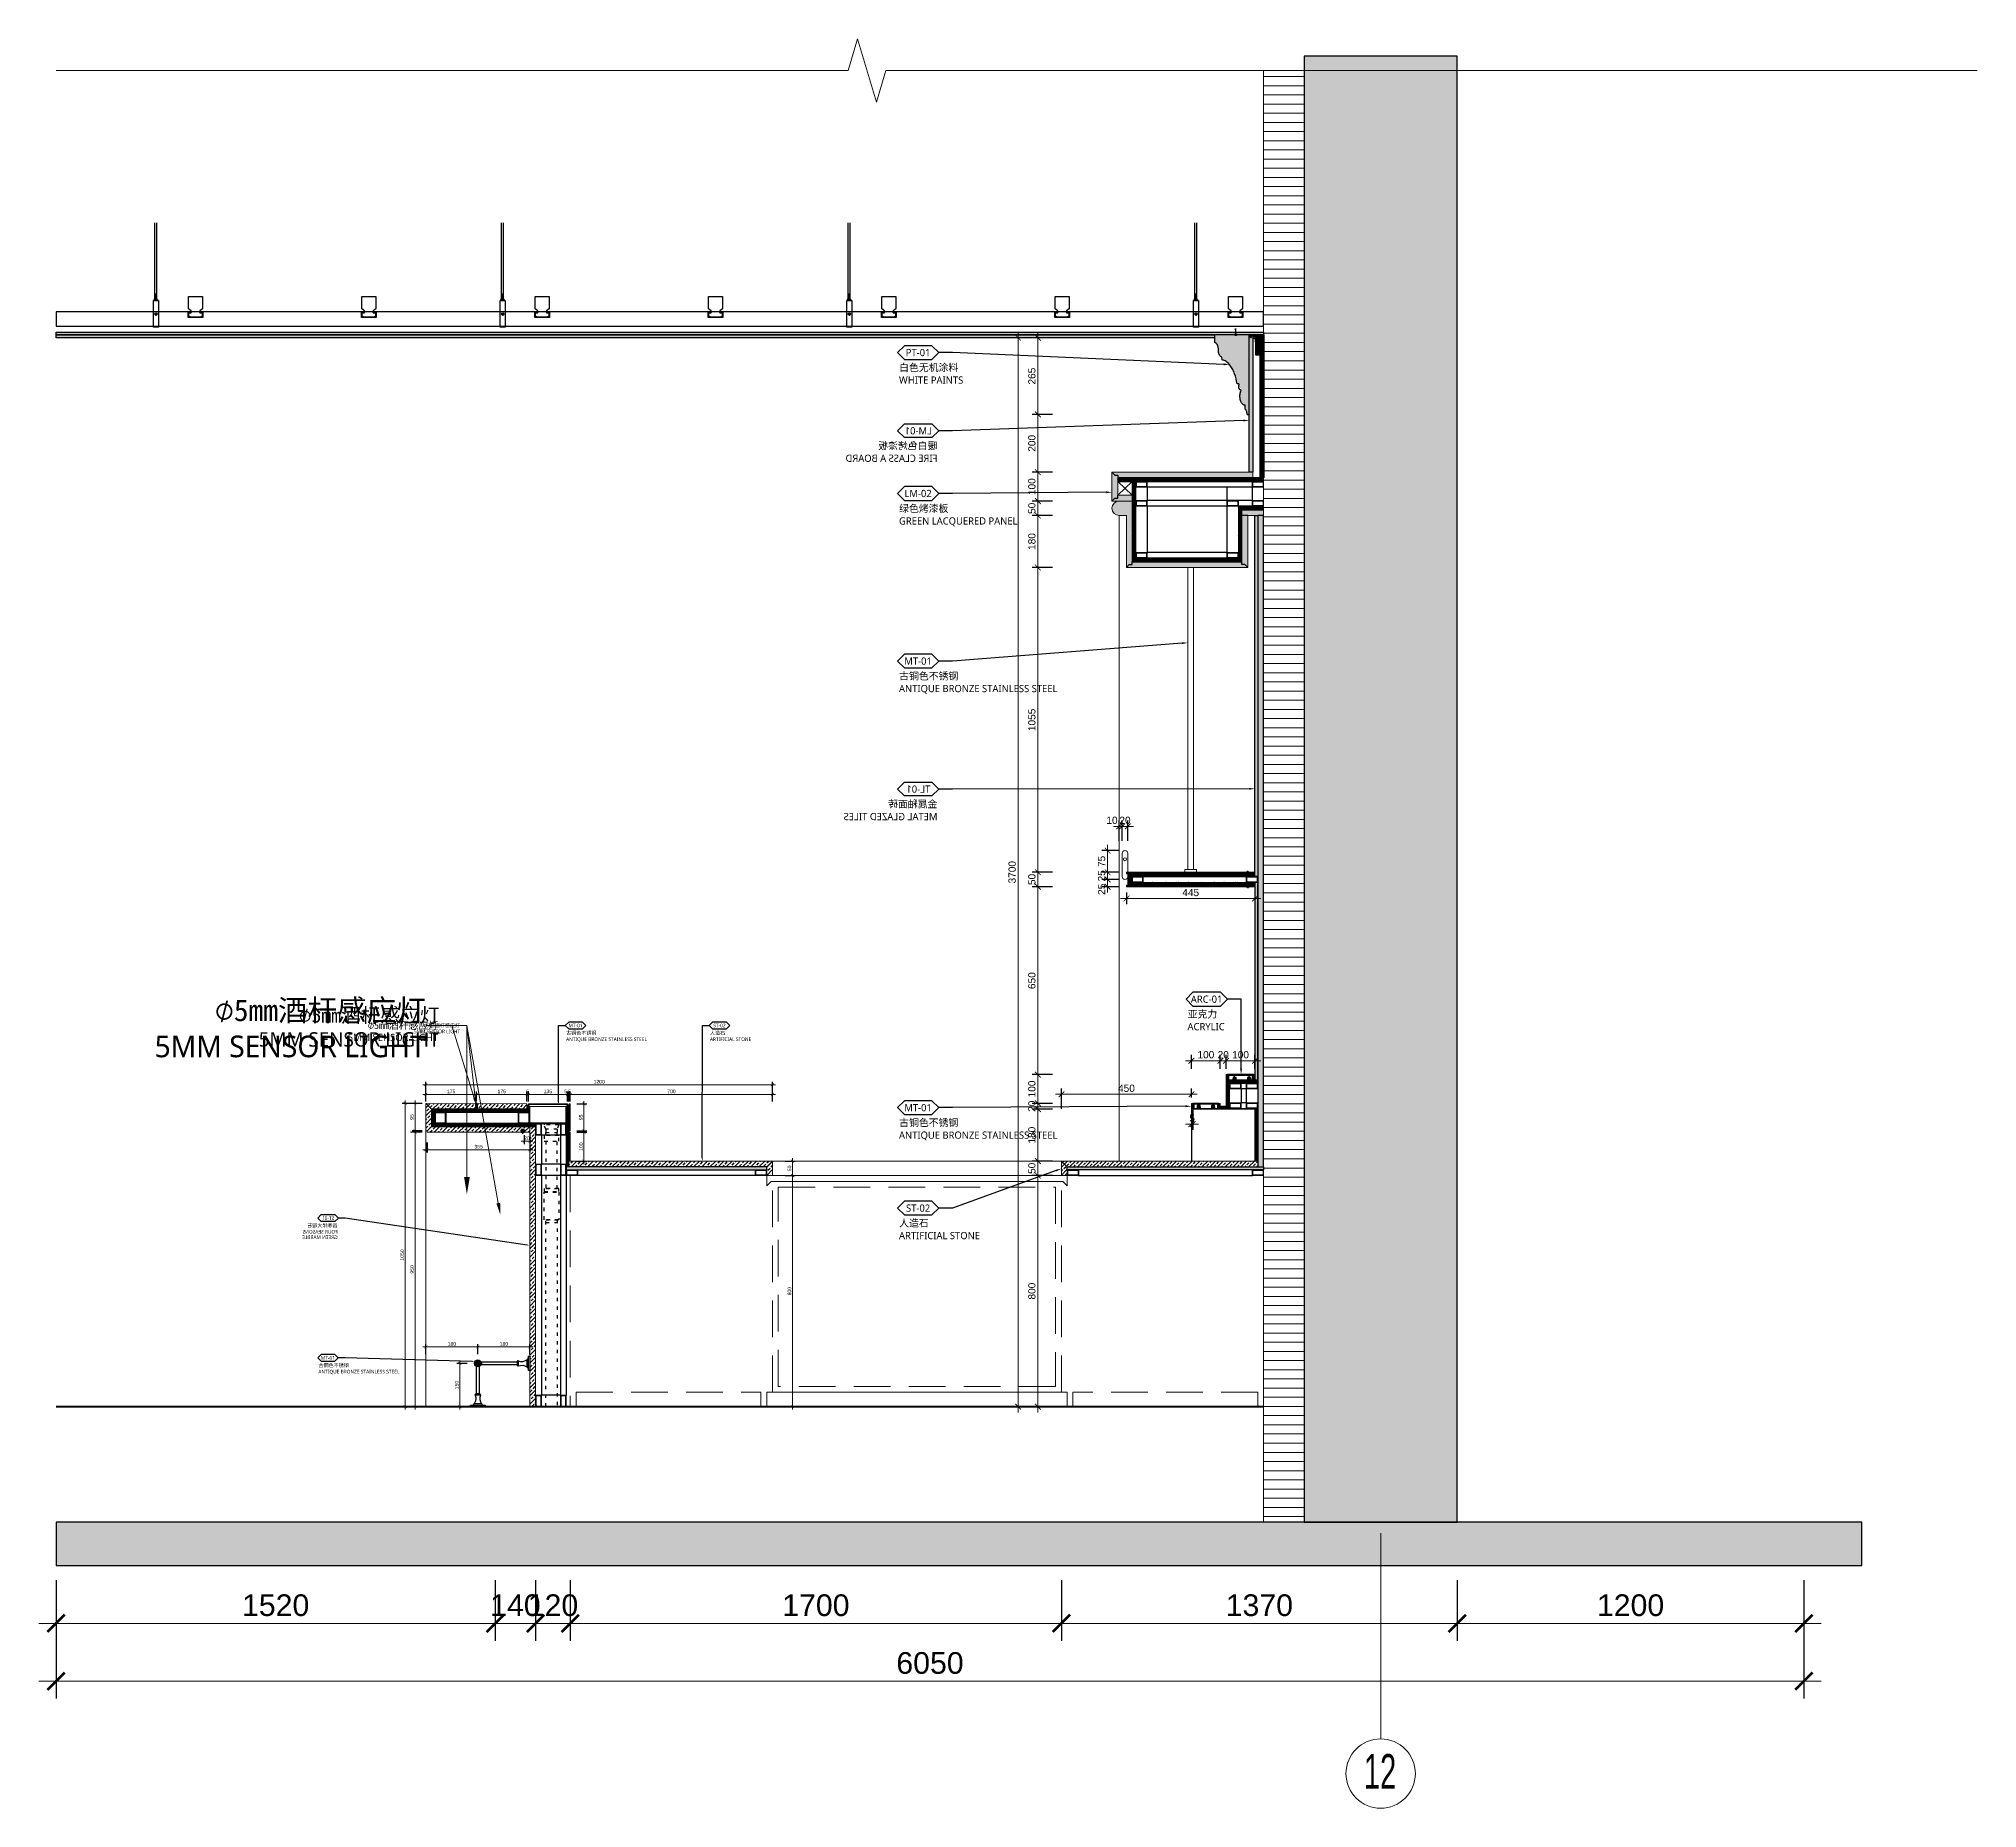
# Model space of a CAD drawing. Header units: millimetres. Extents: x 90086 to 135690, y -7745 to 15991.
# Drawn here: x 128980 to 135690, y -119 to 6006 of the extents above; entities that cross this region are included whole.
import ezdxf
from ezdxf import colors
from ezdxf.entities.mleader import LeaderData, LeaderLine
from ezdxf.enums import TextEntityAlignment as Align
from ezdxf.math import Vec2, Vec3

# ---------------------------------------------------------------- set-up
doc = ezdxf.new("R2010")
doc.units = ezdxf.units.MM
doc.set_wipeout_variables(frame=1)
doc.linetypes.add('ACAD_ISO03W100', pattern=[30, 12, -18])
doc.linetypes.add('DASHED', pattern=[19.05, 12.7, -6.35])
doc.layers.get('Defpoints').update_dxf_attribs({"color": 250})
for name, color, linetype, lineweight in [('_ACM-A-ANNO-DIMS', 2, 'Continuous', 13), ('_ACM-A-ANNO-DIMS @ 10', 2, 'Continuous', 13), ('_ACM-A-ANNO-DIMS @ 20', 2, 'Continuous', 13), ('_ACM-A-ANNO-DIMS @ 30 (1)', 2, 'Continuous', 13), ('_ACM-A-ANNO-DIMS @ 5', 2, 'Continuous', 13), ('_ACM-A-DETL-PATT', 8, 'Continuous', 0), ('_ACM-A-DETL-THIN', 2, 'Continuous', 9), ('_ACM-A-ELVE-THIK', 5, 'Continuous', 50), ('_ACM-A-WALL-HACH', 251, 'Continuous', 9), ('I-WALL', 6, 'Continuous', 13), ('IA10-16 Floor Detail$0$A-ELEV-HATC-8', 8, 'Continuous', 5)]:
    doc.layers.add(name, color=color, linetype=linetype, lineweight=lineweight)
for name, color, linetype in [('EL-细线(灰)', 8, 'Continuous'), ('I-DETL-LW01', 1, 'Continuous'), ('I-DETL-LW02', 2, 'Continuous'), ('I-DETL-LW08', 8, 'Continuous'), ('I-DETL-LW251', 251, 'Continuous'), ('JDT-13Light', 134, 'Continuous'), ('PE-尺寸标注', 44, 'Continuous'), ('WALL TYPE$0$G-ANNO-NOTE-CH', 7, 'Continuous'), ('WALL TYPE$0$HATCH', 8, 'Continuous'), ('WALL TYPE$0$SUSP', 9, 'Continuous')]:
    doc.layers.add(name, color=color, linetype=linetype)
doc.styles.add('_ACM-G-NOTES', font='arial.ttf')
doc.styles.add('Arial', font='ARIALUNI.ttf')
doc.styles.add('Arial_1', font='arial.ttf', dxfattribs={"height": 75})
doc.styles.add('WALL TYPE$0$Aecom Chinese', font='Microsoft YaHei.ttf')
doc.dimstyles.new('Aec-Arch-M-注释性', dxfattribs={"dimscale": 2, "dimtxt": 2.5, "dimasz": 2, "dimexe": 2, "dimexo": 2, "dimgap": 0.8, "dimtad": 1, "dimdec": 0, "dimrnd": 5, "dimzin": 3, "dimdsep": 46, "dimtxsty": 'Arial', "dimblk": 'WALL TYPE$0$_ArchTick', "dimcen": 2.5, "dimdle": 2, "dimclrd": 256, "dimclrt": 256, "dimazin": 2, "dimtfac": 0.75, "dimtdec": 0, "dimtix": 1, "dimtmove": 2, "dimatfit": 2, "dimfxl": 5, "dimfxlon": 1, "dimtolj": 1, "dimtzin": 0, "dimlwd": -1, "dimarcsym": 0})
pattern_1 = [(135, (145576.074, -33146.6196), (-2.24506403, -2.24506403), []), (225, (145576.074, -33146.6196), (-2.24506403, -6.7351921), [7.9375, -4.7625])]

msp = doc.modelspace()

# ---------------------------------------------------------------- blocks, each defined once
blk = doc.blocks.new('*U118')
h = blk.add_hatch()
h.set_pattern_fill('0-钢筋混凝土001-DOM', color=250, scale=15, pattern_type=2)
h.set_pattern_definition([(45, (-330, 640), (-53.033, 53.033), []), (50, (-330, 640), (107.58903, -9.4128), [11.25, -123.75]), (355, (-330, 640), (-20.8127, 112.8288), [9, -99]), (100.4514, (-321.03, 639.22), (86.7764, 103.4159), [9.561, -105.1713]), (46.1842, (-330, 670), (160.0862, -24.8279), [16.875, -185.625]), (96.6356, (-316.66, 667.93), (140.1994, 146.1177), [14.3415, -157.757]), (351.1842, (-330, 670), (140.1993, 146.1178), [13.5, -148.5]), (21, (-315, 662.5), (89.53606, -60.39283), [11.25, -123.75]), (326, (-315, 662.5), (36.4973, 108.7725), [9, -99]), (71.4514, (-307.54, 657.47), (126.0334, 48.3796), [9.561, -105.1713]), (37.5, (-330, 640), (1.82398, 49.93408), [0.75, -97.8, 0.75, -100.5, 0.75, -99.375]), (7.5, (-330, 640), (39.46043, 59.16176), [0.75, -57.3, 0.75, -95.55, 0.75, -37.875]), (327.5, (-363.45, 640), (80.07337, -3.38323), [0.75, -37.5, 0.75, -117, 0.75, -155.25]), (317.5, (-378.45, 640), (87.47793, 15.01575), [0.75, -48.75, 0.75, -77.7, 0.75, -110.25])])
h.paths.add_polyline_path([(11800.4, -5294.2), (12330.4, -5294.2), (12330.4, -10369.2), (11800.4, -10369.2)])
blk.add_lwpolyline([(11800.4, -5294.2), (12330.4, -5294.2), (12330.4, -10369.2), (11800.4, -10369.2)], close=True)
blk = doc.blocks.new('WALL TYPE$0$_ArchTick')
at = {"color": 0, "linetype": 'ByBlock', "const_width": 0.15}
blk.add_lwpolyline([(-0.5, -0.5), (0.5, 0.5)], dxfattribs=at)
blk = doc.blocks.new('*D171')
at = {"layer": '_ACM-A-ANNO-DIMS', "color": 0, "lineweight": -2, "transparency": 16777216}
for p, q in [((130559.7, 670.7), (130559.7, 460.7)), ((130699.7, 670.7), (130699.7, 460.7))]:
    blk.add_line(p, q, dxfattribs=at)
at = {"layer": '_ACM-A-ANNO-DIMS', "transparency": 16777216}
for p, q in [((130559.7, 520.7), (130499.7, 520.7)), ((130559.7, 520.7), (130699.7, 520.7)), ((130699.7, 520.7), (130759.7, 520.7))]:
    blk.add_line(p, q, dxfattribs=at)
at = {"layer": 'Defpoints', "color": 0, "transparency": 16777216}
for p in [(130559.7, 1530.7), (130699.7, 1530.7), (130699.7, 520.7)]:
    blk.add_point(p, dxfattribs=at)
at = {"layer": '_ACM-A-ANNO-DIMS', "transparency": 16777216, "xscale": 60, "yscale": 60, "zscale": 60}
blk.add_blockref('WALL TYPE$0$_ArchTick', (130559.7, 520.7), dxfattribs=at)
at = {"layer": '_ACM-A-ANNO-DIMS', "transparency": 16777216, "xscale": 60, "yscale": 60, "zscale": 60, "rotation": 180}
blk.add_blockref('WALL TYPE$0$_ArchTick', (130699.7, 520.7), dxfattribs=at)
at = {"layer": '_ACM-A-ANNO-DIMS', "transparency": 16777216, "insert": (130629.7, 583), "char_height": 75, "attachment_point": 5, "style": 'Arial'}
blk.add_mtext('\\A1;140', dxfattribs=at)
blk = doc.blocks.new('*D172')
at = {"layer": '_ACM-A-ANNO-DIMS', "color": 0, "lineweight": -2, "transparency": 16777216}
for p, q in [((129039.7, 670.7), (129039.7, 460.7)), ((130559.7, 670.7), (130559.7, 460.7))]:
    blk.add_line(p, q, dxfattribs=at)
at = {"layer": '_ACM-A-ANNO-DIMS', "transparency": 16777216}
blk.add_line((128979.7, 520.7), (130619.7, 520.7), dxfattribs=at)
at = {"layer": 'Defpoints', "color": 0, "transparency": 16777216}
for p in [(129039.7, 1530.7), (130559.7, 1530.7), (130559.7, 520.7)]:
    blk.add_point(p, dxfattribs=at)
at = {"layer": '_ACM-A-ANNO-DIMS', "transparency": 16777216, "xscale": 60, "yscale": 60, "zscale": 60, "rotation": 180}
blk.add_blockref('WALL TYPE$0$_ArchTick', (129039.7, 520.7), dxfattribs=at)
at = {"layer": '_ACM-A-ANNO-DIMS', "transparency": 16777216, "xscale": 60, "yscale": 60, "zscale": 60}
blk.add_blockref('WALL TYPE$0$_ArchTick', (130559.7, 520.7), dxfattribs=at)
at = {"layer": '_ACM-A-ANNO-DIMS', "transparency": 16777216, "insert": (129799.7, 583), "char_height": 75, "attachment_point": 5, "style": 'Arial'}
blk.add_mtext('\\A1;1520', dxfattribs=at)
blk = doc.blocks.new('*D173')
at = {"layer": '_ACM-A-ANNO-DIMS', "color": 0, "lineweight": -2, "transparency": 16777216}
for p, q in [((130699.7, 670.7), (130699.7, 460.7)), ((130819.7, 670.7), (130819.7, 460.7))]:
    blk.add_line(p, q, dxfattribs=at)
at = {"layer": '_ACM-A-ANNO-DIMS', "transparency": 16777216}
for p, q in [((130699.7, 520.7), (130639.7, 520.7)), ((130699.7, 520.7), (130819.7, 520.7)), ((130819.7, 520.7), (130879.7, 520.7))]:
    blk.add_line(p, q, dxfattribs=at)
at = {"layer": 'Defpoints', "color": 0, "transparency": 16777216}
for p in [(130699.7, 1530.7), (130819.7, 1530.7), (130819.7, 520.7)]:
    blk.add_point(p, dxfattribs=at)
at = {"layer": '_ACM-A-ANNO-DIMS', "transparency": 16777216, "xscale": 60, "yscale": 60, "zscale": 60}
blk.add_blockref('WALL TYPE$0$_ArchTick', (130699.7, 520.7), dxfattribs=at)
at = {"layer": '_ACM-A-ANNO-DIMS', "transparency": 16777216, "xscale": 60, "yscale": 60, "zscale": 60, "rotation": 180}
blk.add_blockref('WALL TYPE$0$_ArchTick', (130819.7, 520.7), dxfattribs=at)
at = {"layer": '_ACM-A-ANNO-DIMS', "transparency": 16777216, "insert": (130759.7, 583), "char_height": 75, "attachment_point": 5, "style": 'Arial'}
blk.add_mtext('\\A1;120', dxfattribs=at)
blk = doc.blocks.new('*D174')
at = {"layer": '_ACM-A-ANNO-DIMS', "color": 0, "lineweight": -2, "transparency": 16777216}
for p, q in [((130819.7, 670.7), (130819.7, 460.7)), ((132519.7, 670.7), (132519.7, 460.7))]:
    blk.add_line(p, q, dxfattribs=at)
at = {"layer": '_ACM-A-ANNO-DIMS', "transparency": 16777216}
blk.add_line((130759.7, 520.7), (132579.7, 520.7), dxfattribs=at)
at = {"layer": 'Defpoints', "color": 0, "transparency": 16777216}
for p in [(130819.7, 1530.7), (132519.7, 1530.7), (132519.7, 520.7)]:
    blk.add_point(p, dxfattribs=at)
at = {"layer": '_ACM-A-ANNO-DIMS', "transparency": 16777216, "xscale": 60, "yscale": 60, "zscale": 60, "rotation": 180}
blk.add_blockref('WALL TYPE$0$_ArchTick', (130819.7, 520.7), dxfattribs=at)
at = {"layer": '_ACM-A-ANNO-DIMS', "transparency": 16777216, "xscale": 60, "yscale": 60, "zscale": 60}
blk.add_blockref('WALL TYPE$0$_ArchTick', (132519.7, 520.7), dxfattribs=at)
at = {"layer": '_ACM-A-ANNO-DIMS', "transparency": 16777216, "insert": (131669.7, 583), "char_height": 75, "attachment_point": 5, "style": 'Arial'}
blk.add_mtext('\\A1;1700', dxfattribs=at)
blk = doc.blocks.new('*D175')
at = {"layer": '_ACM-A-ANNO-DIMS', "color": 0, "lineweight": -2, "transparency": 16777216}
for p, q in [((132519.7, 670.7), (132519.7, 460.7)), ((133889.7, 670.7), (133889.7, 460.7))]:
    blk.add_line(p, q, dxfattribs=at)
at = {"layer": '_ACM-A-ANNO-DIMS', "transparency": 16777216}
blk.add_line((132459.7, 520.7), (133949.7, 520.7), dxfattribs=at)
at = {"layer": 'Defpoints', "color": 0, "transparency": 16777216}
for p in [(132519.7, 1530.7), (133889.7, 1530.7), (133889.7, 520.7)]:
    blk.add_point(p, dxfattribs=at)
at = {"layer": '_ACM-A-ANNO-DIMS', "transparency": 16777216, "xscale": 60, "yscale": 60, "zscale": 60, "rotation": 180}
blk.add_blockref('WALL TYPE$0$_ArchTick', (132519.7, 520.7), dxfattribs=at)
at = {"layer": '_ACM-A-ANNO-DIMS', "transparency": 16777216, "xscale": 60, "yscale": 60, "zscale": 60}
blk.add_blockref('WALL TYPE$0$_ArchTick', (133889.7, 520.7), dxfattribs=at)
at = {"layer": '_ACM-A-ANNO-DIMS', "transparency": 16777216, "insert": (133204.7, 583), "char_height": 75, "attachment_point": 5, "style": 'Arial'}
blk.add_mtext('\\A1;1370', dxfattribs=at)
blk = doc.blocks.new('*D176')
at = {"layer": '_ACM-A-ANNO-DIMS', "color": 0, "lineweight": -2, "transparency": 16777216}
for p, q in [((133889.7, 670.7), (133889.7, 460.7)), ((135089.7, 670.7), (135089.7, 460.7))]:
    blk.add_line(p, q, dxfattribs=at)
at = {"layer": '_ACM-A-ANNO-DIMS', "transparency": 16777216}
blk.add_line((133829.7, 520.7), (135149.7, 520.7), dxfattribs=at)
at = {"layer": 'Defpoints', "color": 0, "transparency": 16777216}
for p in [(133889.7, 1530.7), (135089.7, 1530.7), (135089.7, 520.7)]:
    blk.add_point(p, dxfattribs=at)
at = {"layer": '_ACM-A-ANNO-DIMS', "transparency": 16777216, "xscale": 60, "yscale": 60, "zscale": 60, "rotation": 180}
blk.add_blockref('WALL TYPE$0$_ArchTick', (133889.7, 520.7), dxfattribs=at)
at = {"layer": '_ACM-A-ANNO-DIMS', "transparency": 16777216, "xscale": 60, "yscale": 60, "zscale": 60}
blk.add_blockref('WALL TYPE$0$_ArchTick', (135089.7, 520.7), dxfattribs=at)
at = {"layer": '_ACM-A-ANNO-DIMS', "transparency": 16777216, "insert": (134489.7, 583), "char_height": 75, "attachment_point": 5, "style": 'Arial'}
blk.add_mtext('\\A1;1200', dxfattribs=at)
blk = doc.blocks.new('*D177')
at = {"layer": '_ACM-A-ANNO-DIMS', "color": 0, "lineweight": -2, "transparency": 16777216}
for p, q in [((129039.7, 470.7), (129039.7, 260.7)), ((135089.7, 470.7), (135089.7, 260.7))]:
    blk.add_line(p, q, dxfattribs=at)
at = {"layer": '_ACM-A-ANNO-DIMS', "transparency": 16777216}
blk.add_line((135149.7, 320.7), (128979.7, 320.7), dxfattribs=at)
at = {"layer": 'Defpoints', "color": 0, "transparency": 16777216}
for p in [(129039.7, 1530.7), (135089.7, 1530.7), (129039.7, 320.7)]:
    blk.add_point(p, dxfattribs=at)
at = {"layer": '_ACM-A-ANNO-DIMS', "transparency": 16777216, "xscale": 60, "yscale": 60, "zscale": 60, "rotation": 180}
blk.add_blockref('WALL TYPE$0$_ArchTick', (129039.7, 320.7), dxfattribs=at)
at = {"layer": '_ACM-A-ANNO-DIMS', "transparency": 16777216, "xscale": 60, "yscale": 60, "zscale": 60}
blk.add_blockref('WALL TYPE$0$_ArchTick', (135089.7, 320.7), dxfattribs=at)
at = {"layer": '_ACM-A-ANNO-DIMS', "transparency": 16777216, "insert": (132064.7, 383), "char_height": 75, "attachment_point": 5, "style": 'Arial'}
blk.add_mtext('\\A1;6050', dxfattribs=at)
blk = doc.blocks.new('*U40')
for points in [[(0, 4), (0, 10), (0, 18), (0, 26), (0, 27.72)], [(0, 4), (0, 10)]]:
    blk.add_lwpolyline(points)
blk.add_circle((0, 0), 4)
at = {"style": '_ACM-G-NOTES'}
blk.add_attdef('A', text='', height=4, dxfattribs=at).set_placement((-1.79, -1.75), (1.94, -1.75), align=Align.FIT)
blk = doc.blocks.new('WALL TYPE$0$T4')
at = {"ltscale": 3}
h = blk.add_hatch(dxfattribs=at)
h.set_pattern_fill('ANSI31', color=256, scale=19.999872, style=0)
h.set_pattern_definition([(45, (-55928.5647, -42382.0208), (-1.76775564, 1.76775564), [])])
h.paths.add_polyline_path([(0, 25), (-1.3, 5), (1.3, 5)])
for p, q in [((-1.5, 2), (-3, 0)), ((-1.5, 2), (0, 25)), ((-1.5, 2), (1.5, 2)), ((-1.3, 5), (1.3, 5)), ((0, 25), (1.5, 2)), ((1.5, 2), (3, 0))]:
    blk.add_line(p, q, dxfattribs=at)
blk.add_lwpolyline([(-3, 0), (3, 0)], dxfattribs=at)
blk = doc.blocks.new('WALL TYPE$0$garege')
at = {"elevation": 0}
for points in [[(4441.1, 1913.4), (4441.1, 1926.4), (4439.1, 1926.4), (4439.1, 1923.4), (4432.4, 1923.4), (4432.4, 1930.9), (4441.1, 1938), (4441.1, 1980), (4393.5, 1980), (4393.5, 1938), (4402.1, 1930.9), (4402.1, 1923.4), (4395.5, 1923.4), (4395.5, 1926.4), (4393.5, 1926.4), (4393.5, 1913.4), (4398.2, 1908.8), (4435.8, 1908.8)], [(4433.9, 1925.2), (4433.9, 1926.4), (4441.1, 1926.4), (4441.1, 1908.8), (4393.5, 1908.8), (4393.5, 1926.4), (4400.7, 1926.4), (4400.7, 1925.2), (4401.9, 1925.2), (4401.9, 1927.6), (4392.3, 1927.6), (4392.3, 1907.6), (4442.3, 1907.6), (4442.3, 1927.6), (4432.7, 1927.6), (4432.7, 1925.2)]]:
    blk.add_lwpolyline(points, close=True, dxfattribs=at)
blk = doc.blocks.new('A$C4abdce61')
at = {"layer": '_ACM-A-DETL-PATT'}
for points in [[(1.5, 0), (28.5, 0, 0.4142136), (30, 1.5), (30, 28.5, 0.4142136), (28.5, 30), (1.5, 30, 0.4142136), (0, 28.5), (0, 1.5, 0.4142136)], [(3.75, 2.25), (26.25, 2.25, 0.4142136), (27.75, 3.75), (27.75, 26.25, 0.4142136), (26.25, 27.75), (3.75, 27.75, 0.4142136), (2.25, 26.25), (2.25, 3.75, 0.4142136)]]:
    blk.add_lwpolyline(points, format="xyb", close=True, dxfattribs=at)
blk = doc.blocks.new('K_09291619781114153631')
at = {"layer": 'EL-细线(灰)', "color": 250, "linetype": 'ACAD_ISO03W100'}
for p, q in [((38.4, 859.9), (38.4, 870)), ((78.4, 870), (38.4, 870)), ((78.4, 859.9), (78.4, 870)), ((38.4, 567.9), (38.4, -79)), ((78.4, -79), (78.4, 567.9))]:
    blk.add_line(p, q, dxfattribs=at)
for points in [[(33.4, 901), (33.4, 896)], [(33.4, 896), (38.4, 881), (78.4, 881)], [(33.4, 896), (83.4, 896)], [(38.4, 881), (38.4, 870)], [(78.4, 881), (83.4, 896)], [(78.4, 881), (78.4, 870)], [(83.4, 901), (83.4, 896)], [(78.4, 839.9), (78.4, 676), (38.4, 676), (38.4, 839.9)], [(78.4, 567.9), (38.4, 567.9)], [(78.4, 557.9), (38.4, 557.9)]]:
    blk.add_lwpolyline(points, dxfattribs=at)
for points in [[(33.4, 839.9), (33.4, 859.9), (83.4, 859.9), (83.4, 839.9), (83.4, 839.9), (33.4, 839.9)], [(33.4, 666), (33.4, 676), (83.4, 676), (83.4, 666)], [(33.4, 663.9), (33.4, 567.9), (83.4, 567.9), (83.4, 663.9)]]:
    blk.add_lwpolyline(points, close=True, dxfattribs=at)
blk = doc.blocks.new('K_20')
at = {"layer": '_ACM-A-DETL-PATT'}
for points in [[(-18.5, -20), (18.5, -20, 0.4142136), (20, -18.5), (20, -1.5, 0.4142136), (18.5, 0), (-18.5, 0, 0.4142136), (-20, -1.5), (-20, -18.5, 0.4142136)], [(-16.25, -17.75), (16.25, -17.75, 0.4142136), (17.75, -16.25), (17.75, -3.75, 0.4142136), (16.25, -2.25), (-16.25, -2.25, 0.4142136), (-17.75, -3.75), (-17.75, -16.25, 0.4142136)]]:
    blk.add_lwpolyline(points, format="xyb", close=True, dxfattribs=at)
blk = doc.blocks.new('天花LED灯带')
blk.add_wipeout([(0, -5), (10, -5), (10, 5), (0, 5)])
blk.add_hatch(color=8).paths.add_polyline_path([(1, -4), (3, -4), (3, 4), (1, 4)])
at = {"color": 8}
for p, q in [((-2, 0), (15, 0)), ((5, 7), (5, -7)), ((10, 3), (12, 3.4)), ((10, -3), (12, -3.4))]:
    blk.add_line(p, q, dxfattribs=at)
for points in [[(0, -5), (10, -5), (10, 5), (0, 5)], [(1, -4), (3, -4), (3, 4), (1, 4)]]:
    blk.add_lwpolyline(points, close=True)
blk.add_lwpolyline([(7.5, 4, -0.414214), (7.6, 3.9), (7.6, 3.7, 0.463455), (7.7, 3.6), (8.4, 3.7), (8.4, 3.9, -0.414214), (8.5, 4), (10, 4), (10, -4), (8.5, -4, -0.414214), (8.4, -3.9), (8.4, -3.7), (7.7, -3.6, 0.463455), (7.6, -3.7), (7.6, -3.9, -0.414214), (7.5, -4), (1, -4), (1, 4), (7.5, 4)], format="xyb")
blk.add_lwpolyline([(7, 3.1), (7, 3.9, -0.414214), (7.1, 4), (7.4, 4, -0.414214), (7.6, 3.8), (7.6, 3.7, 0.463455), (7.7, 3.6), (10, 4), (10, -4), (7.7, -3.6, 0.463455), (7.6, -3.7), (7.6, -3.8, -0.414214), (7.4, -4), (7.1, -4, -0.414214), (7, -3.9), (7, -3.1, -0.463455), (7.2, -2.9), (9.4, -3.3), (9.4, 3.3), (7.2, 2.9, -0.463455)], format="xyb", close=True)
blk = doc.blocks.new('*D278')
at = {"layer": '_ACM-A-ANNO-DIMS', "color": 0, "lineweight": -2, "transparency": 16777216}
for p, q in [((132488.2, 2120.7), (132418.2, 2120.7)), ((132488.2, 2070.7), (132418.2, 2070.7))]:
    blk.add_line(p, q, dxfattribs=at)
at = {"layer": '_ACM-A-ANNO-DIMS', "transparency": 16777216}
for p, q in [((132438.2, 2120.7), (132438.2, 2140.7)), ((132438.2, 2120.7), (132438.2, 2070.7)), ((132438.2, 2070.7), (132438.2, 2050.7))]:
    blk.add_line(p, q, dxfattribs=at)
at = {"layer": 'Defpoints', "color": 0, "transparency": 16777216}
for p in [(132527.1, 2120.7), (132438.2, 2070.7), (132527.1, 2070.7)]:
    blk.add_point(p, dxfattribs=at)
at = {"layer": '_ACM-A-ANNO-DIMS', "transparency": 16777216, "xscale": 20, "yscale": 20, "zscale": 20}
for p, rotation in [((132438.2, 2120.7), 270), ((132438.2, 2070.7), 90)]:
    blk.add_blockref('WALL TYPE$0$_ArchTick', p, dxfattribs=dict(at, rotation=rotation))
at = {"layer": '_ACM-A-ANNO-DIMS', "transparency": 16777216, "insert": (132417.4, 2095.7), "char_height": 25, "attachment_point": 5, "rotation": 90, "style": 'Arial'}
blk.add_mtext('\\A1;50', dxfattribs=at)
blk = doc.blocks.new('*D279')
at = {"layer": '_ACM-A-ANNO-DIMS', "transparency": 16777216}
blk.add_line((132438.2, 2090.7), (132438.2, 1250.7), dxfattribs=at)
at = {"layer": '_ACM-A-ANNO-DIMS', "color": 0, "lineweight": -2, "transparency": 16777216}
for p, q in [((132488.2, 2070.7), (132418.2, 2070.7)), ((132488.2, 1270.7), (132418.2, 1270.7))]:
    blk.add_line(p, q, dxfattribs=at)
at = {"layer": 'Defpoints', "color": 0, "transparency": 16777216}
for p in [(132527.1, 2070.7), (132438.2, 1270.7), (132527.1, 1270.7)]:
    blk.add_point(p, dxfattribs=at)
at = {"layer": '_ACM-A-ANNO-DIMS', "transparency": 16777216, "xscale": 20, "yscale": 20, "zscale": 20}
for p, rotation in [((132438.2, 2070.7), 90), ((132438.2, 1270.7), 270)]:
    blk.add_blockref('WALL TYPE$0$_ArchTick', p, dxfattribs=dict(at, rotation=rotation))
at = {"layer": '_ACM-A-ANNO-DIMS', "transparency": 16777216, "insert": (132417.4, 1670.7), "char_height": 25, "attachment_point": 5, "rotation": 90, "style": 'Arial'}
blk.add_mtext('\\A1;800', dxfattribs=at)
blk = doc.blocks.new('*D280')
at = {"layer": '_ACM-A-ANNO-DIMS', "color": 0, "lineweight": -2, "transparency": 16777216}
for p, q in [((132488.2, 2300.7), (132418.2, 2300.7)), ((132488.2, 2120.7), (132418.2, 2120.7))]:
    blk.add_line(p, q, dxfattribs=at)
at = {"layer": '_ACM-A-ANNO-DIMS', "transparency": 16777216}
blk.add_line((132438.2, 2320.7), (132438.2, 2100.7), dxfattribs=at)
at = {"layer": 'Defpoints', "color": 0, "transparency": 16777216}
for p in [(132527.1, 2300.7), (132438.2, 2120.7), (132527.1, 2120.7)]:
    blk.add_point(p, dxfattribs=at)
at = {"layer": '_ACM-A-ANNO-DIMS', "transparency": 16777216, "xscale": 20, "yscale": 20, "zscale": 20}
for p, rotation in [((132438.2, 2300.7), 90), ((132438.2, 2120.7), 270)]:
    blk.add_blockref('WALL TYPE$0$_ArchTick', p, dxfattribs=dict(at, rotation=rotation))
at = {"layer": '_ACM-A-ANNO-DIMS', "transparency": 16777216, "insert": (132417.4, 2210.7), "char_height": 25, "attachment_point": 5, "rotation": 90, "style": 'Arial'}
blk.add_mtext('\\A1;180', dxfattribs=at)
blk = doc.blocks.new('*D281')
at = {"layer": '_ACM-A-ANNO-DIMS', "color": 0, "lineweight": -2, "transparency": 16777216}
for p, q in [((132488.2, 2320.7), (132418.2, 2320.7)), ((132488.2, 2300.7), (132418.2, 2300.7))]:
    blk.add_line(p, q, dxfattribs=at)
at = {"layer": '_ACM-A-ANNO-DIMS', "transparency": 16777216}
for p, q in [((132438.2, 2320.7), (132438.2, 2340.7)), ((132438.2, 2320.7), (132438.2, 2300.7)), ((132438.2, 2300.7), (132438.2, 2280.7))]:
    blk.add_line(p, q, dxfattribs=at)
at = {"layer": 'Defpoints', "color": 0, "transparency": 16777216}
for p in [(132438.2, 2300.7), (132527.1, 2320.7), (132527.1, 2300.7)]:
    blk.add_point(p, dxfattribs=at)
at = {"layer": '_ACM-A-ANNO-DIMS', "transparency": 16777216, "xscale": 20, "yscale": 20, "zscale": 20}
for p, rotation in [((132438.2, 2320.7), 270), ((132438.2, 2300.7), 90)]:
    blk.add_blockref('WALL TYPE$0$_ArchTick', p, dxfattribs=dict(at, rotation=rotation))
at = {"layer": '_ACM-A-ANNO-DIMS', "transparency": 16777216, "insert": (132417.4, 2310.7), "char_height": 25, "attachment_point": 5, "rotation": 90, "style": 'Arial'}
blk.add_mtext('\\A1;20', dxfattribs=at)
blk = doc.blocks.new('*D282')
at = {"layer": '_ACM-A-ANNO-DIMS', "color": 0, "lineweight": -2, "transparency": 16777216}
for p, q in [((132488.2, 2420.1), (132418.2, 2420.1)), ((132488.2, 2320.7), (132418.2, 2320.7))]:
    blk.add_line(p, q, dxfattribs=at)
at = {"layer": '_ACM-A-ANNO-DIMS', "transparency": 16777216}
blk.add_line((132438.2, 2440.1), (132438.2, 2300.7), dxfattribs=at)
at = {"layer": 'Defpoints', "color": 0, "transparency": 16777216}
for p in [(132527.1, 2420.1), (132438.2, 2320.7), (132527.1, 2320.7)]:
    blk.add_point(p, dxfattribs=at)
at = {"layer": '_ACM-A-ANNO-DIMS', "transparency": 16777216, "xscale": 20, "yscale": 20, "zscale": 20}
for p, rotation in [((132438.2, 2420.1), 90), ((132438.2, 2320.7), 270)]:
    blk.add_blockref('WALL TYPE$0$_ArchTick', p, dxfattribs=dict(at, rotation=rotation))
at = {"layer": '_ACM-A-ANNO-DIMS', "transparency": 16777216, "insert": (132417.4, 2370.4), "char_height": 25, "attachment_point": 5, "rotation": 90, "style": 'Arial'}
blk.add_mtext('\\A1;100', dxfattribs=at)
blk = doc.blocks.new('*D283')
at = {"layer": '_ACM-A-ANNO-DIMS', "transparency": 16777216}
blk.add_line((132438.2, 3090.7), (132438.2, 2400.1), dxfattribs=at)
at = {"layer": '_ACM-A-ANNO-DIMS', "color": 0, "lineweight": -2, "transparency": 16777216}
for p, q in [((132488.2, 3070.7), (132418.2, 3070.7)), ((132488.2, 2420.1), (132418.2, 2420.1))]:
    blk.add_line(p, q, dxfattribs=at)
at = {"layer": 'Defpoints', "color": 0, "transparency": 16777216}
for p in [(132527.1, 3070.7), (132438.2, 2420.1), (132527.1, 2420.1)]:
    blk.add_point(p, dxfattribs=at)
at = {"layer": '_ACM-A-ANNO-DIMS', "transparency": 16777216, "xscale": 20, "yscale": 20, "zscale": 20}
for p, rotation in [((132438.2, 3070.7), 90), ((132438.2, 2420.1), 270)]:
    blk.add_blockref('WALL TYPE$0$_ArchTick', p, dxfattribs=dict(at, rotation=rotation))
at = {"layer": '_ACM-A-ANNO-DIMS', "transparency": 16777216, "insert": (132417.4, 2745.4), "char_height": 25, "attachment_point": 5, "rotation": 90, "style": 'Arial'}
blk.add_mtext('\\A1;650', dxfattribs=at)
blk = doc.blocks.new('*D284')
at = {"layer": '_ACM-A-ANNO-DIMS', "color": 0, "lineweight": -2, "transparency": 16777216}
for p, q in [((132488.2, 3120.7), (132418.2, 3120.7)), ((132488.2, 3070.7), (132418.2, 3070.7))]:
    blk.add_line(p, q, dxfattribs=at)
at = {"layer": '_ACM-A-ANNO-DIMS', "transparency": 16777216}
for p, q in [((132438.2, 3120.7), (132438.2, 3140.7)), ((132438.2, 3120.7), (132438.2, 3070.7)), ((132438.2, 3070.7), (132438.2, 3050.7))]:
    blk.add_line(p, q, dxfattribs=at)
at = {"layer": 'Defpoints', "color": 0, "transparency": 16777216}
for p in [(132527.1, 3120.7), (132438.2, 3070.7), (132527.1, 3070.7)]:
    blk.add_point(p, dxfattribs=at)
at = {"layer": '_ACM-A-ANNO-DIMS', "transparency": 16777216, "xscale": 20, "yscale": 20, "zscale": 20}
for p, rotation in [((132438.2, 3120.7), 270), ((132438.2, 3070.7), 90)]:
    blk.add_blockref('WALL TYPE$0$_ArchTick', p, dxfattribs=dict(at, rotation=rotation))
at = {"layer": '_ACM-A-ANNO-DIMS', "transparency": 16777216, "insert": (132417.4, 3095.7), "char_height": 25, "attachment_point": 5, "rotation": 90, "style": 'Arial'}
blk.add_mtext('\\A1;50', dxfattribs=at)
blk = doc.blocks.new('*D285')
at = {"layer": '_ACM-A-ANNO-DIMS', "color": 0, "lineweight": -2, "transparency": 16777216}
for p, q in [((132488.2, 4175.4), (132418.2, 4175.4)), ((132488.2, 3120.7), (132418.2, 3120.7))]:
    blk.add_line(p, q, dxfattribs=at)
at = {"layer": '_ACM-A-ANNO-DIMS', "transparency": 16777216}
blk.add_line((132438.2, 4195.4), (132438.2, 3100.7), dxfattribs=at)
at = {"layer": 'Defpoints', "color": 0, "transparency": 16777216}
for p in [(132527.1, 4175.4), (132438.2, 3120.7), (132527.1, 3120.7)]:
    blk.add_point(p, dxfattribs=at)
at = {"layer": '_ACM-A-ANNO-DIMS', "transparency": 16777216, "xscale": 20, "yscale": 20, "zscale": 20}
for p, rotation in [((132438.2, 4175.4), 90), ((132438.2, 3120.7), 270)]:
    blk.add_blockref('WALL TYPE$0$_ArchTick', p, dxfattribs=dict(at, rotation=rotation))
at = {"layer": '_ACM-A-ANNO-DIMS', "transparency": 16777216, "insert": (132417.4, 3648), "char_height": 25, "attachment_point": 5, "rotation": 90, "style": 'Arial'}
blk.add_mtext('\\A1;1055', dxfattribs=at)
blk = doc.blocks.new('*D286')
at = {"layer": '_ACM-A-ANNO-DIMS', "transparency": 16777216}
blk.add_line((132438.2, 4375.4), (132438.2, 4155.4), dxfattribs=at)
at = {"layer": '_ACM-A-ANNO-DIMS', "color": 0, "lineweight": -2, "transparency": 16777216}
for p, q in [((132488.2, 4355.4), (132418.2, 4355.4)), ((132488.2, 4175.4), (132418.2, 4175.4))]:
    blk.add_line(p, q, dxfattribs=at)
at = {"layer": 'Defpoints', "color": 0, "transparency": 16777216}
for p in [(132527.1, 4355.4), (132438.2, 4175.4), (132527.1, 4175.4)]:
    blk.add_point(p, dxfattribs=at)
at = {"layer": '_ACM-A-ANNO-DIMS', "transparency": 16777216, "xscale": 20, "yscale": 20, "zscale": 20}
for p, rotation in [((132438.2, 4355.4), 90), ((132438.2, 4175.4), 270)]:
    blk.add_blockref('WALL TYPE$0$_ArchTick', p, dxfattribs=dict(at, rotation=rotation))
at = {"layer": '_ACM-A-ANNO-DIMS', "transparency": 16777216, "insert": (132417.4, 4265.4), "char_height": 25, "attachment_point": 5, "rotation": 90, "style": 'Arial'}
blk.add_mtext('\\A1;180', dxfattribs=at)
blk = doc.blocks.new('*D287')
at = {"layer": '_ACM-A-ANNO-DIMS', "color": 0, "lineweight": -2, "transparency": 16777216}
for p, q in [((132488.2, 4405.2), (132418.2, 4405.2)), ((132488.2, 4355.4), (132418.2, 4355.4))]:
    blk.add_line(p, q, dxfattribs=at)
at = {"layer": '_ACM-A-ANNO-DIMS', "transparency": 16777216}
for p, q in [((132438.2, 4405.2), (132438.2, 4425.2)), ((132438.2, 4405.2), (132438.2, 4355.4)), ((132438.2, 4355.4), (132438.2, 4335.4))]:
    blk.add_line(p, q, dxfattribs=at)
at = {"layer": 'Defpoints', "color": 0, "transparency": 16777216}
for p in [(132527.1, 4405.2), (132438.2, 4355.4), (132527.1, 4355.4)]:
    blk.add_point(p, dxfattribs=at)
at = {"layer": '_ACM-A-ANNO-DIMS', "transparency": 16777216, "xscale": 20, "yscale": 20, "zscale": 20}
for p, rotation in [((132438.2, 4405.2), 270), ((132438.2, 4355.4), 90)]:
    blk.add_blockref('WALL TYPE$0$_ArchTick', p, dxfattribs=dict(at, rotation=rotation))
at = {"layer": '_ACM-A-ANNO-DIMS', "transparency": 16777216, "insert": (132417.4, 4380.3), "char_height": 25, "attachment_point": 5, "rotation": 90, "style": 'Arial'}
blk.add_mtext('\\A1;50', dxfattribs=at)
blk = doc.blocks.new('*D288')
at = {"layer": '_ACM-A-ANNO-DIMS', "color": 0, "lineweight": -2, "transparency": 16777216}
for p, q in [((132488.2, 4505.4), (132418.2, 4505.4)), ((132488.2, 4405.2), (132418.2, 4405.2))]:
    blk.add_line(p, q, dxfattribs=at)
at = {"layer": '_ACM-A-ANNO-DIMS', "transparency": 16777216}
blk.add_line((132438.2, 4525.4), (132438.2, 4385.2), dxfattribs=at)
at = {"layer": 'Defpoints', "color": 0, "transparency": 16777216}
for p in [(132527.1, 4505.4), (132438.2, 4405.2), (132527.1, 4405.2)]:
    blk.add_point(p, dxfattribs=at)
at = {"layer": '_ACM-A-ANNO-DIMS', "transparency": 16777216, "xscale": 20, "yscale": 20, "zscale": 20}
for p, rotation in [((132438.2, 4505.4), 90), ((132438.2, 4405.2), 270)]:
    blk.add_blockref('WALL TYPE$0$_ArchTick', p, dxfattribs=dict(at, rotation=rotation))
at = {"layer": '_ACM-A-ANNO-DIMS', "transparency": 16777216, "insert": (132417.4, 4455.3), "char_height": 25, "attachment_point": 5, "rotation": 90, "style": 'Arial'}
blk.add_mtext('\\A1;100', dxfattribs=at)
blk = doc.blocks.new('*D289')
at = {"layer": '_ACM-A-ANNO-DIMS', "color": 0, "lineweight": -2, "transparency": 16777216}
for p, q in [((132488.2, 4705.4), (132418.2, 4705.4)), ((132488.2, 4505.4), (132418.2, 4505.4))]:
    blk.add_line(p, q, dxfattribs=at)
at = {"layer": '_ACM-A-ANNO-DIMS', "transparency": 16777216}
blk.add_line((132438.2, 4725.4), (132438.2, 4485.4), dxfattribs=at)
at = {"layer": 'Defpoints', "color": 0, "transparency": 16777216}
for p in [(132527.1, 4705.4), (132438.2, 4505.4), (132527.1, 4505.4)]:
    blk.add_point(p, dxfattribs=at)
at = {"layer": '_ACM-A-ANNO-DIMS', "transparency": 16777216, "xscale": 20, "yscale": 20, "zscale": 20}
for p, rotation in [((132438.2, 4705.4), 90), ((132438.2, 4505.4), 270)]:
    blk.add_blockref('WALL TYPE$0$_ArchTick', p, dxfattribs=dict(at, rotation=rotation))
at = {"layer": '_ACM-A-ANNO-DIMS', "transparency": 16777216, "insert": (132417.4, 4605.4), "char_height": 25, "attachment_point": 5, "rotation": 90, "style": 'Arial'}
blk.add_mtext('\\A1;200', dxfattribs=at)
blk = doc.blocks.new('*D290')
at = {"layer": '_ACM-A-ANNO-DIMS', "color": 0, "lineweight": -2, "transparency": 16777216}
for p, q in [((132488.2, 4970.7), (132418.2, 4970.7)), ((132488.2, 4705.4), (132418.2, 4705.4))]:
    blk.add_line(p, q, dxfattribs=at)
at = {"layer": '_ACM-A-ANNO-DIMS', "transparency": 16777216}
blk.add_line((132438.2, 4990.7), (132438.2, 4685.4), dxfattribs=at)
at = {"layer": 'Defpoints', "color": 0, "transparency": 16777216}
for p in [(132527.1, 4970.7), (132438.2, 4705.4), (132527.1, 4705.4)]:
    blk.add_point(p, dxfattribs=at)
at = {"layer": '_ACM-A-ANNO-DIMS', "transparency": 16777216, "xscale": 20, "yscale": 20, "zscale": 20}
for p, rotation in [((132438.2, 4970.7), 90), ((132438.2, 4705.4), 270)]:
    blk.add_blockref('WALL TYPE$0$_ArchTick', p, dxfattribs=dict(at, rotation=rotation))
at = {"layer": '_ACM-A-ANNO-DIMS', "transparency": 16777216, "insert": (132417.4, 4838), "char_height": 25, "attachment_point": 5, "rotation": 90, "style": 'Arial'}
blk.add_mtext('\\A1;265', dxfattribs=at)
blk = doc.blocks.new('*D291')
at = {"layer": '_ACM-A-ANNO-DIMS', "color": 0, "lineweight": -2, "transparency": 16777216}
for p, q in [((132419.7, 4970.7), (132349.7, 4970.7)), ((132419.7, 1270.7), (132349.7, 1270.7))]:
    blk.add_line(p, q, dxfattribs=at)
at = {"layer": '_ACM-A-ANNO-DIMS', "transparency": 16777216}
blk.add_line((132369.7, 4990.7), (132369.7, 1250.7), dxfattribs=at)
at = {"layer": 'Defpoints', "color": 0, "transparency": 16777216}
for p in [(132527.1, 4970.7), (132369.7, 1270.7), (132527.1, 1270.7)]:
    blk.add_point(p, dxfattribs=at)
at = {"layer": '_ACM-A-ANNO-DIMS', "transparency": 16777216, "xscale": 20, "yscale": 20, "zscale": 20}
for p, rotation in [((132369.7, 4970.7), 90), ((132369.7, 1270.7), 270)]:
    blk.add_blockref('WALL TYPE$0$_ArchTick', p, dxfattribs=dict(at, rotation=rotation))
at = {"layer": '_ACM-A-ANNO-DIMS', "transparency": 16777216, "insert": (132349, 3120.7), "char_height": 25, "attachment_point": 5, "rotation": 90, "style": 'Arial'}
blk.add_mtext('\\A1;3700', dxfattribs=at)
blk = doc.blocks.new('*D292')
at = {"layer": '_ACM-A-ANNO-DIMS', "transparency": 16777216}
blk.add_line((133209.7, 3029.6), (132724.7, 3029.6), dxfattribs=at)
at = {"layer": '_ACM-A-ANNO-DIMS', "color": 0, "lineweight": -2, "transparency": 16777216}
for p, q in [((132744.7, 3050.7), (132744.7, 3009.6)), ((133189.7, 3050.7), (133189.7, 3009.6))]:
    blk.add_line(p, q, dxfattribs=at)
at = {"layer": 'Defpoints', "color": 0, "transparency": 16777216}
for p in [(132744.7, 3070.7), (132744.7, 3029.6), (133189.7, 3070.7)]:
    blk.add_point(p, dxfattribs=at)
at = {"layer": '_ACM-A-ANNO-DIMS', "transparency": 16777216, "xscale": 20, "yscale": 20, "zscale": 20, "rotation": 180}
blk.add_blockref('WALL TYPE$0$_ArchTick', (132744.7, 3029.6), dxfattribs=at)
at = {"layer": '_ACM-A-ANNO-DIMS', "transparency": 16777216, "xscale": 20, "yscale": 20, "zscale": 20}
blk.add_blockref('WALL TYPE$0$_ArchTick', (133189.7, 3029.6), dxfattribs=at)
at = {"layer": '_ACM-A-ANNO-DIMS', "transparency": 16777216, "insert": (132967.2, 3050.3), "char_height": 25, "attachment_point": 5, "style": 'Arial'}
blk.add_mtext('\\A1;445', dxfattribs=at)
blk = doc.blocks.new('*D293')
at = {"layer": '_ACM-A-ANNO-DIMS', "color": 0, "lineweight": -2, "transparency": 16777216}
for p, q in [((133089.7, 2440.7), (133089.7, 2488.2)), ((133189.7, 2440.7), (133189.7, 2488.2))]:
    blk.add_line(p, q, dxfattribs=at)
at = {"layer": '_ACM-A-ANNO-DIMS', "transparency": 16777216}
blk.add_line((133209.7, 2468.2), (133069.7, 2468.2), dxfattribs=at)
at = {"layer": 'Defpoints', "color": 0, "transparency": 16777216}
for p in [(133089.7, 2468.2), (133089.7, 2420.7), (133189.7, 2420.7)]:
    blk.add_point(p, dxfattribs=at)
at = {"layer": '_ACM-A-ANNO-DIMS', "transparency": 16777216, "xscale": 20, "yscale": 20, "zscale": 20, "rotation": 180}
blk.add_blockref('WALL TYPE$0$_ArchTick', (133089.7, 2468.2), dxfattribs=at)
at = {"layer": '_ACM-A-ANNO-DIMS', "transparency": 16777216, "xscale": 20, "yscale": 20, "zscale": 20}
blk.add_blockref('WALL TYPE$0$_ArchTick', (133189.7, 2468.2), dxfattribs=at)
at = {"layer": '_ACM-A-ANNO-DIMS', "transparency": 16777216, "insert": (133139.7, 2488.9), "char_height": 25, "attachment_point": 5, "style": 'Arial'}
blk.add_mtext('\\A1;100', dxfattribs=at)
blk = doc.blocks.new('*D294')
at = {"layer": '_ACM-A-ANNO-DIMS', "color": 0, "lineweight": -2, "transparency": 16777216}
for p, q in [((133069.7, 2440.7), (133069.7, 2488.2)), ((133089.7, 2440.7), (133089.7, 2488.2))]:
    blk.add_line(p, q, dxfattribs=at)
at = {"layer": '_ACM-A-ANNO-DIMS', "transparency": 16777216}
for p, q in [((133069.7, 2468.2), (133049.7, 2468.2)), ((133089.7, 2468.2), (133069.7, 2468.2)), ((133089.7, 2468.2), (133109.7, 2468.2))]:
    blk.add_line(p, q, dxfattribs=at)
at = {"layer": 'Defpoints', "color": 0, "transparency": 16777216}
for p in [(133069.7, 2468.2), (133069.7, 2420.7), (133089.7, 2420.7)]:
    blk.add_point(p, dxfattribs=at)
at = {"layer": '_ACM-A-ANNO-DIMS', "transparency": 16777216, "xscale": 20, "yscale": 20, "zscale": 20}
blk.add_blockref('WALL TYPE$0$_ArchTick', (133069.7, 2468.2), dxfattribs=at)
at = {"layer": '_ACM-A-ANNO-DIMS', "transparency": 16777216, "xscale": 20, "yscale": 20, "zscale": 20, "rotation": 180}
blk.add_blockref('WALL TYPE$0$_ArchTick', (133089.7, 2468.2), dxfattribs=at)
at = {"layer": '_ACM-A-ANNO-DIMS', "transparency": 16777216, "insert": (133079.7, 2488.9), "char_height": 25, "attachment_point": 5, "style": 'Arial'}
blk.add_mtext('\\A1;20', dxfattribs=at)
blk = doc.blocks.new('*D295')
at = {"layer": '_ACM-A-ANNO-DIMS', "color": 0, "lineweight": -2, "transparency": 16777216}
for p, q in [((132969.7, 2440.7), (132969.7, 2488.2)), ((133069.7, 2440.7), (133069.7, 2488.2))]:
    blk.add_line(p, q, dxfattribs=at)
at = {"layer": '_ACM-A-ANNO-DIMS', "transparency": 16777216}
blk.add_line((133089.7, 2468.2), (132949.7, 2468.2), dxfattribs=at)
at = {"layer": 'Defpoints', "color": 0, "transparency": 16777216}
for p in [(132969.7, 2468.2), (132969.7, 2420.7), (133069.7, 2420.7)]:
    blk.add_point(p, dxfattribs=at)
at = {"layer": '_ACM-A-ANNO-DIMS', "transparency": 16777216, "xscale": 20, "yscale": 20, "zscale": 20, "rotation": 180}
blk.add_blockref('WALL TYPE$0$_ArchTick', (132969.7, 2468.2), dxfattribs=at)
at = {"layer": '_ACM-A-ANNO-DIMS', "transparency": 16777216, "xscale": 20, "yscale": 20, "zscale": 20}
blk.add_blockref('WALL TYPE$0$_ArchTick', (133069.7, 2468.2), dxfattribs=at)
at = {"layer": '_ACM-A-ANNO-DIMS', "transparency": 16777216, "insert": (133019.7, 2488.9), "char_height": 25, "attachment_point": 5, "style": 'Arial'}
blk.add_mtext('\\A1;100', dxfattribs=at)
blk = doc.blocks.new('*D296')
at = {"layer": '_ACM-A-ANNO-DIMS', "color": 0, "lineweight": -2, "transparency": 16777216}
for p, q in [((132974.7, 2298.8), (132974.7, 2228.8)), ((132969.7, 2280.7), (132969.7, 2228.8))]:
    blk.add_line(p, q, dxfattribs=at)
at = {"layer": '_ACM-A-ANNO-DIMS', "transparency": 16777216}
for p, q in [((132969.7, 2248.8), (132949.7, 2248.8)), ((132974.7, 2248.8), (132969.7, 2248.8)), ((132974.7, 2248.8), (132994.7, 2248.8))]:
    blk.add_line(p, q, dxfattribs=at)
at = {"layer": 'Defpoints', "color": 0, "transparency": 16777216}
for p in [(132969.7, 2300.7), (132974.7, 2320.7), (132969.7, 2248.8)]:
    blk.add_point(p, dxfattribs=at)
at = {"layer": '_ACM-A-ANNO-DIMS', "transparency": 16777216, "xscale": 20, "yscale": 20, "zscale": 20}
blk.add_blockref('WALL TYPE$0$_ArchTick', (132969.7, 2248.8), dxfattribs=at)
at = {"layer": '_ACM-A-ANNO-DIMS', "transparency": 16777216, "xscale": 20, "yscale": 20, "zscale": 20, "rotation": 180}
blk.add_blockref('WALL TYPE$0$_ArchTick', (132974.7, 2248.8), dxfattribs=at)
at = {"layer": '_ACM-A-ANNO-DIMS', "transparency": 16777216, "insert": (132972.2, 2269.5), "char_height": 25, "attachment_point": 5, "style": 'Arial'}
blk.add_mtext('\\A1;5', dxfattribs=at)
blk = doc.blocks.new('*D297')
at = {"layer": '_ACM-A-ANNO-DIMS', "color": 0, "lineweight": -2, "transparency": 16777216}
for p, q in [((132719.7, 3120.7), (132659.5, 3120.7)), ((132719.7, 3095.7), (132659.5, 3095.7))]:
    blk.add_line(p, q, dxfattribs=at)
at = {"layer": '_ACM-A-ANNO-DIMS', "transparency": 16777216}
for p, q in [((132679.5, 3120.7), (132679.5, 3140.7)), ((132679.5, 3095.7), (132679.5, 3120.7)), ((132679.5, 3095.7), (132679.5, 3075.7))]:
    blk.add_line(p, q, dxfattribs=at)
at = {"layer": 'Defpoints', "color": 0, "transparency": 16777216}
for p in [(132679.5, 3120.7), (132739.7, 3120.7), (132739.7, 3095.7)]:
    blk.add_point(p, dxfattribs=at)
at = {"layer": '_ACM-A-ANNO-DIMS', "transparency": 16777216, "xscale": 20, "yscale": 20, "zscale": 20}
for p, rotation in [((132679.5, 3120.7), 270), ((132679.5, 3095.7), 90)]:
    blk.add_blockref('WALL TYPE$0$_ArchTick', p, dxfattribs=dict(at, rotation=rotation))
at = {"layer": '_ACM-A-ANNO-DIMS', "transparency": 16777216, "insert": (132658.8, 3108.2), "char_height": 25, "attachment_point": 5, "rotation": 90, "style": 'Arial'}
blk.add_mtext('\\A1;25', dxfattribs=at)
blk = doc.blocks.new('*D298')
at = {"layer": '_ACM-A-ANNO-DIMS', "color": 0, "lineweight": -2, "transparency": 16777216}
for p, q in [((132719.7, 3195.7), (132659.5, 3195.7)), ((132719.7, 3120.7), (132659.5, 3120.7))]:
    blk.add_line(p, q, dxfattribs=at)
at = {"layer": '_ACM-A-ANNO-DIMS', "transparency": 16777216}
blk.add_line((132679.5, 3100.7), (132679.5, 3215.7), dxfattribs=at)
at = {"layer": 'Defpoints', "color": 0, "transparency": 16777216}
for p in [(132679.5, 3195.7), (132739.7, 3195.7), (132739.7, 3120.7)]:
    blk.add_point(p, dxfattribs=at)
at = {"layer": '_ACM-A-ANNO-DIMS', "transparency": 16777216, "xscale": 20, "yscale": 20, "zscale": 20}
for p, rotation in [((132679.5, 3195.7), 90), ((132679.5, 3120.7), 270)]:
    blk.add_blockref('WALL TYPE$0$_ArchTick', p, dxfattribs=dict(at, rotation=rotation))
at = {"layer": '_ACM-A-ANNO-DIMS', "transparency": 16777216, "insert": (132658.8, 3158.2), "char_height": 25, "attachment_point": 5, "rotation": 90, "style": 'Arial'}
blk.add_mtext('\\A1;75', dxfattribs=at)
blk = doc.blocks.new('*D299')
at = {"layer": '_ACM-A-ANNO-DIMS', "color": 0, "lineweight": -2, "transparency": 16777216}
for p, q in [((132719.7, 3095.7), (132659.5, 3095.7)), ((132719.7, 3070.7), (132659.5, 3070.7))]:
    blk.add_line(p, q, dxfattribs=at)
at = {"layer": '_ACM-A-ANNO-DIMS', "transparency": 16777216}
blk.add_line((132679.5, 3050.7), (132679.5, 3115.7), dxfattribs=at)
at = {"layer": 'Defpoints', "color": 0, "transparency": 16777216}
for p in [(132679.5, 3095.7), (132739.7, 3095.7), (132739.7, 3070.7)]:
    blk.add_point(p, dxfattribs=at)
at = {"layer": '_ACM-A-ANNO-DIMS', "transparency": 16777216, "xscale": 20, "yscale": 20, "zscale": 20}
for p, rotation in [((132679.5, 3095.7), 90), ((132679.5, 3070.7), 270)]:
    blk.add_blockref('WALL TYPE$0$_ArchTick', p, dxfattribs=dict(at, rotation=rotation))
at = {"layer": '_ACM-A-ANNO-DIMS', "transparency": 16777216, "insert": (132658.8, 3061.6), "char_height": 25, "attachment_point": 5, "rotation": 90, "style": 'Arial'}
blk.add_mtext('\\A1;25', dxfattribs=at)
blk = doc.blocks.new('*D300')
at = {"layer": '_ACM-A-ANNO-DIMS', "color": 0, "lineweight": -2, "transparency": 16777216}
for p, q in [((132729.7, 3229.4), (132729.7, 3299.4)), ((132749.7, 3229.4), (132749.7, 3299.4))]:
    blk.add_line(p, q, dxfattribs=at)
at = {"layer": '_ACM-A-ANNO-DIMS', "transparency": 16777216}
for p, q in [((132729.7, 3279.4), (132709.7, 3279.4)), ((132749.7, 3279.4), (132729.7, 3279.4)), ((132749.7, 3279.4), (132769.7, 3279.4))]:
    blk.add_line(p, q, dxfattribs=at)
at = {"layer": 'Defpoints', "color": 0, "transparency": 16777216}
for p in [(132729.7, 3279.4), (132729.7, 3153.2), (132749.7, 3153.2)]:
    blk.add_point(p, dxfattribs=at)
at = {"layer": '_ACM-A-ANNO-DIMS', "transparency": 16777216, "xscale": 20, "yscale": 20, "zscale": 20}
blk.add_blockref('WALL TYPE$0$_ArchTick', (132729.7, 3279.4), dxfattribs=at)
at = {"layer": '_ACM-A-ANNO-DIMS', "transparency": 16777216, "xscale": 20, "yscale": 20, "zscale": 20, "rotation": 180}
blk.add_blockref('WALL TYPE$0$_ArchTick', (132749.7, 3279.4), dxfattribs=at)
at = {"layer": '_ACM-A-ANNO-DIMS', "transparency": 16777216, "insert": (132739.7, 3300.2), "char_height": 25, "attachment_point": 5, "style": 'Arial'}
blk.add_mtext('\\A1;20', dxfattribs=at)
blk = doc.blocks.new('*D301')
at = {"layer": '_ACM-A-ANNO-DIMS', "color": 0, "lineweight": -2, "transparency": 16777216}
for p, q in [((132719.7, 3229.4), (132719.7, 3299.4)), ((132729.7, 3229.4), (132729.7, 3299.4))]:
    blk.add_line(p, q, dxfattribs=at)
at = {"layer": '_ACM-A-ANNO-DIMS', "transparency": 16777216}
for p, q in [((132719.7, 3279.4), (132699.7, 3279.4)), ((132729.7, 3279.4), (132719.7, 3279.4)), ((132729.7, 3279.4), (132749.7, 3279.4))]:
    blk.add_line(p, q, dxfattribs=at)
at = {"layer": 'Defpoints', "color": 0, "transparency": 16777216}
for p in [(132719.7, 3279.4), (132719.7, 3153.2), (132729.7, 3153.2)]:
    blk.add_point(p, dxfattribs=at)
at = {"layer": '_ACM-A-ANNO-DIMS', "transparency": 16777216, "xscale": 20, "yscale": 20, "zscale": 20}
blk.add_blockref('WALL TYPE$0$_ArchTick', (132719.7, 3279.4), dxfattribs=at)
at = {"layer": '_ACM-A-ANNO-DIMS', "transparency": 16777216, "xscale": 20, "yscale": 20, "zscale": 20, "rotation": 180}
blk.add_blockref('WALL TYPE$0$_ArchTick', (132729.7, 3279.4), dxfattribs=at)
at = {"layer": '_ACM-A-ANNO-DIMS', "transparency": 16777216, "insert": (132694.7, 3300.2), "char_height": 25, "attachment_point": 5, "style": 'Arial'}
blk.add_mtext('\\A1;10', dxfattribs=at)
blk = doc.blocks.new('*D302')
at = {"layer": '_ACM-A-ANNO-DIMS', "transparency": 16777216}
blk.add_line((132499.7, 2351.9), (132989.7, 2351.9), dxfattribs=at)
at = {"layer": '_ACM-A-ANNO-DIMS', "color": 0, "lineweight": -2, "transparency": 16777216}
for p, q in [((132519.7, 2301.9), (132519.7, 2371.9)), ((132969.7, 2340.7), (132969.7, 2371.9))]:
    blk.add_line(p, q, dxfattribs=at)
at = {"layer": 'Defpoints', "color": 0, "transparency": 16777216}
for p in [(132969.7, 2351.9), (132969.7, 2320.7), (132519.7, 2111.7)]:
    blk.add_point(p, dxfattribs=at)
at = {"layer": '_ACM-A-ANNO-DIMS', "transparency": 16777216, "xscale": 20, "yscale": 20, "zscale": 20, "rotation": 180}
blk.add_blockref('WALL TYPE$0$_ArchTick', (132519.7, 2351.9), dxfattribs=at)
at = {"layer": '_ACM-A-ANNO-DIMS', "transparency": 16777216, "xscale": 20, "yscale": 20, "zscale": 20}
blk.add_blockref('WALL TYPE$0$_ArchTick', (132969.7, 2351.9), dxfattribs=at)
at = {"layer": '_ACM-A-ANNO-DIMS', "transparency": 16777216, "insert": (132744.7, 2372.7), "char_height": 25, "attachment_point": 5, "style": 'Arial'}
blk.add_mtext('\\A1;450', dxfattribs=at)
blk = doc.blocks.new('*D303')
at = {"layer": '_ACM-A-ANNO-DIMS', "color": 0, "lineweight": -2, "transparency": 16777216}
for p, q in [((130307.1, 2320.7), (130272.1, 2320.7)), ((130307.1, 2225.7), (130272.1, 2225.7))]:
    blk.add_line(p, q, dxfattribs=at)
at = {"layer": '_ACM-A-ANNO-DIMS', "transparency": 16777216}
blk.add_line((130282.1, 2330.7), (130282.1, 2215.7), dxfattribs=at)
at = {"layer": 'Defpoints', "color": 0, "transparency": 16777216}
for p in [(130328.2, 2320.7), (130282.1, 2225.7), (130328.2, 2225.7)]:
    blk.add_point(p, dxfattribs=at)
at = {"layer": '_ACM-A-ANNO-DIMS', "transparency": 16777216, "xscale": 10, "yscale": 10, "zscale": 10}
for p, rotation in [((130282.1, 2320.7), 90), ((130282.1, 2225.7), 270)]:
    blk.add_blockref('WALL TYPE$0$_ArchTick', p, dxfattribs=dict(at, rotation=rotation))
at = {"layer": '_ACM-A-ANNO-DIMS', "transparency": 16777216, "insert": (130271.7, 2273.2), "char_height": 12.5, "attachment_point": 5, "rotation": 90, "style": 'Arial'}
blk.add_mtext('\\A1;95', dxfattribs=at)
blk = doc.blocks.new('*D304')
at = {"layer": '_ACM-A-ANNO-DIMS', "color": 0, "lineweight": -2, "transparency": 16777216}
for p, q in [((130307.1, 2220.7), (130272.1, 2220.7)), ((130307.1, 1270.7), (130272.1, 1270.7))]:
    blk.add_line(p, q, dxfattribs=at)
at = {"layer": '_ACM-A-ANNO-DIMS', "transparency": 16777216}
blk.add_line((130282.1, 2230.7), (130282.1, 1260.7), dxfattribs=at)
at = {"layer": 'Defpoints', "color": 0, "transparency": 16777216}
for p in [(130328.2, 2220.7), (130282.1, 1270.7), (130328.2, 1270.7)]:
    blk.add_point(p, dxfattribs=at)
at = {"layer": '_ACM-A-ANNO-DIMS', "transparency": 16777216, "xscale": 10, "yscale": 10, "zscale": 10}
for p, rotation in [((130282.1, 2220.7), 90), ((130282.1, 1270.7), 270)]:
    blk.add_blockref('WALL TYPE$0$_ArchTick', p, dxfattribs=dict(at, rotation=rotation))
at = {"layer": '_ACM-A-ANNO-DIMS', "transparency": 16777216, "insert": (130271.7, 1745.7), "char_height": 12.5, "attachment_point": 5, "rotation": 90, "style": 'Arial'}
blk.add_mtext('\\A1;950', dxfattribs=at)
blk = doc.blocks.new('*D305')
at = {"layer": '_ACM-A-ANNO-DIMS', "color": 0, "lineweight": -2, "transparency": 16777216}
for p, q in [((130307.1, 2225.7), (130272.1, 2225.7)), ((130307.1, 2220.7), (130272.1, 2220.7))]:
    blk.add_line(p, q, dxfattribs=at)
at = {"layer": '_ACM-A-ANNO-DIMS', "transparency": 16777216}
for p, q in [((130282.1, 2225.7), (130282.1, 2235.7)), ((130282.1, 2225.7), (130282.1, 2220.7)), ((130282.1, 2220.7), (130282.1, 2210.7))]:
    blk.add_line(p, q, dxfattribs=at)
at = {"layer": 'Defpoints', "color": 0, "transparency": 16777216}
for p in [(130282.1, 2220.7), (130328.2, 2225.7), (130328.2, 2220.7)]:
    blk.add_point(p, dxfattribs=at)
at = {"layer": '_ACM-A-ANNO-DIMS', "transparency": 16777216, "xscale": 10, "yscale": 10, "zscale": 10}
for p, rotation in [((130282.1, 2225.7), 270), ((130282.1, 2220.7), 90)]:
    blk.add_blockref('WALL TYPE$0$_ArchTick', p, dxfattribs=dict(at, rotation=rotation))
at = {"layer": '_ACM-A-ANNO-DIMS', "transparency": 16777216, "insert": (130271.7, 2223.2), "char_height": 12.5, "attachment_point": 5, "rotation": 90, "style": 'Arial'}
blk.add_mtext('\\A1;5', dxfattribs=at)
blk = doc.blocks.new('*D306')
at = {"layer": '_ACM-A-ANNO-DIMS', "transparency": 16777216}
for p, q in [((130319.7, 2160.3), (130309.7, 2160.3)), ((130324.7, 2160.3), (130319.7, 2160.3)), ((130324.7, 2160.3), (130334.7, 2160.3))]:
    blk.add_line(p, q, dxfattribs=at)
at = {"layer": '_ACM-A-ANNO-DIMS', "color": 0, "lineweight": -2, "transparency": 16777216}
for p, q in [((130319.7, 2185.3), (130319.7, 2150.3)), ((130324.7, 2185.3), (130324.7, 2150.3))]:
    blk.add_line(p, q, dxfattribs=at)
at = {"layer": 'Defpoints', "color": 0, "transparency": 16777216}
for p in [(130319.7, 2225.7), (130324.7, 2220.7), (130319.7, 2160.3)]:
    blk.add_point(p, dxfattribs=at)
at = {"layer": '_ACM-A-ANNO-DIMS', "transparency": 16777216, "xscale": 10, "yscale": 10, "zscale": 10}
blk.add_blockref('WALL TYPE$0$_ArchTick', (130319.7, 2160.3), dxfattribs=at)
at = {"layer": '_ACM-A-ANNO-DIMS', "transparency": 16777216, "xscale": 10, "yscale": 10, "zscale": 10, "rotation": 180}
blk.add_blockref('WALL TYPE$0$_ArchTick', (130324.7, 2160.3), dxfattribs=at)
at = {"layer": '_ACM-A-ANNO-DIMS', "transparency": 16777216, "insert": (130322.2, 2170.7), "char_height": 12.5, "attachment_point": 5, "style": 'Arial'}
blk.add_mtext('\\A1;5', dxfattribs=at)
blk = doc.blocks.new('*D307')
at = {"layer": '_ACM-A-ANNO-DIMS', "transparency": 16777216}
blk.add_line((130689.7, 2160.3), (130314.7, 2160.3), dxfattribs=at)
at = {"layer": '_ACM-A-ANNO-DIMS', "color": 0, "lineweight": -2, "transparency": 16777216}
for p, q in [((130324.7, 2185.3), (130324.7, 2150.3)), ((130679.7, 2185.3), (130679.7, 2150.3))]:
    blk.add_line(p, q, dxfattribs=at)
at = {"layer": 'Defpoints', "color": 0, "transparency": 16777216}
for p in [(130324.7, 2220.7), (130679.7, 2220.7), (130324.7, 2160.3)]:
    blk.add_point(p, dxfattribs=at)
at = {"layer": '_ACM-A-ANNO-DIMS', "transparency": 16777216, "xscale": 10, "yscale": 10, "zscale": 10, "rotation": 180}
blk.add_blockref('WALL TYPE$0$_ArchTick', (130324.7, 2160.3), dxfattribs=at)
at = {"layer": '_ACM-A-ANNO-DIMS', "transparency": 16777216, "xscale": 10, "yscale": 10, "zscale": 10}
blk.add_blockref('WALL TYPE$0$_ArchTick', (130679.7, 2160.3), dxfattribs=at)
at = {"layer": '_ACM-A-ANNO-DIMS', "transparency": 16777216, "insert": (130502.2, 2170.7), "char_height": 12.5, "attachment_point": 5, "style": 'Arial'}
blk.add_mtext('\\A1;355', dxfattribs=at)
blk = doc.blocks.new('*D308')
at = {"layer": '_ACM-A-ANNO-DIMS', "transparency": 16777216}
for p, q in [((130659.7, 2189.5), (130649.7, 2189.5)), ((130659.7, 2189.5), (130679.7, 2189.5)), ((130679.7, 2189.5), (130689.7, 2189.5))]:
    blk.add_line(p, q, dxfattribs=at)
at = {"layer": '_ACM-A-ANNO-DIMS', "color": 0, "lineweight": -2, "transparency": 16777216}
for p, q in [((130659.7, 2210.7), (130659.7, 2179.5)), ((130679.7, 2210.7), (130679.7, 2179.5))]:
    blk.add_line(p, q, dxfattribs=at)
at = {"layer": 'Defpoints', "color": 0, "transparency": 16777216}
for p in [(130659.7, 2220.7), (130679.7, 2220.7), (130679.7, 2189.5)]:
    blk.add_point(p, dxfattribs=at)
at = {"layer": '_ACM-A-ANNO-DIMS', "transparency": 16777216, "xscale": 10, "yscale": 10, "zscale": 10}
blk.add_blockref('WALL TYPE$0$_ArchTick', (130659.7, 2189.5), dxfattribs=at)
at = {"layer": '_ACM-A-ANNO-DIMS', "transparency": 16777216, "xscale": 10, "yscale": 10, "zscale": 10, "rotation": 180}
blk.add_blockref('WALL TYPE$0$_ArchTick', (130679.7, 2189.5), dxfattribs=at)
at = {"layer": '_ACM-A-ANNO-DIMS', "transparency": 16777216, "insert": (130669.7, 2199.8), "char_height": 12.5, "attachment_point": 5, "style": 'Arial'}
blk.add_mtext('\\A1;20', dxfattribs=at)
blk = doc.blocks.new('*D309')
at = {"layer": '_ACM-A-ANNO-DIMS', "transparency": 16777216}
blk.add_line((130509.7, 1477.5), (130309.7, 1477.5), dxfattribs=at)
at = {"layer": '_ACM-A-ANNO-DIMS', "color": 0, "lineweight": -2, "transparency": 16777216}
for p, q in [((130319.7, 1452.5), (130319.7, 1487.5)), ((130499.7, 1452.5), (130499.7, 1487.5))]:
    blk.add_line(p, q, dxfattribs=at)
at = {"layer": 'Defpoints', "color": 0, "transparency": 16777216}
for p in [(130319.7, 1477.5), (130319.7, 1420.7), (130499.7, 1420.7)]:
    blk.add_point(p, dxfattribs=at)
at = {"layer": '_ACM-A-ANNO-DIMS', "transparency": 16777216, "xscale": 10, "yscale": 10, "zscale": 10, "rotation": 180}
blk.add_blockref('WALL TYPE$0$_ArchTick', (130319.7, 1477.5), dxfattribs=at)
at = {"layer": '_ACM-A-ANNO-DIMS', "transparency": 16777216, "xscale": 10, "yscale": 10, "zscale": 10}
blk.add_blockref('WALL TYPE$0$_ArchTick', (130499.7, 1477.5), dxfattribs=at)
at = {"layer": '_ACM-A-ANNO-DIMS', "transparency": 16777216, "insert": (130409.7, 1487.9), "char_height": 12.5, "attachment_point": 5, "style": 'Arial'}
blk.add_mtext('\\A1;180', dxfattribs=at)
blk = doc.blocks.new('*D310')
at = {"layer": '_ACM-A-ANNO-DIMS', "transparency": 16777216}
blk.add_line((130689.7, 1477.5), (130489.7, 1477.5), dxfattribs=at)
at = {"layer": '_ACM-A-ANNO-DIMS', "color": 0, "lineweight": -2, "transparency": 16777216}
for p, q in [((130499.7, 1452.5), (130499.7, 1487.5)), ((130679.7, 1452.5), (130679.7, 1487.5))]:
    blk.add_line(p, q, dxfattribs=at)
at = {"layer": 'Defpoints', "color": 0, "transparency": 16777216}
for p in [(130499.7, 1477.5), (130499.7, 1420.7), (130679.7, 1420.7)]:
    blk.add_point(p, dxfattribs=at)
at = {"layer": '_ACM-A-ANNO-DIMS', "transparency": 16777216, "xscale": 10, "yscale": 10, "zscale": 10, "rotation": 180}
blk.add_blockref('WALL TYPE$0$_ArchTick', (130499.7, 1477.5), dxfattribs=at)
at = {"layer": '_ACM-A-ANNO-DIMS', "transparency": 16777216, "xscale": 10, "yscale": 10, "zscale": 10}
blk.add_blockref('WALL TYPE$0$_ArchTick', (130679.7, 1477.5), dxfattribs=at)
at = {"layer": '_ACM-A-ANNO-DIMS', "transparency": 16777216, "insert": (130589.7, 1487.9), "char_height": 12.5, "attachment_point": 5, "style": 'Arial'}
blk.add_mtext('\\A1;180', dxfattribs=at)
blk = doc.blocks.new('*D311')
at = {"layer": '_ACM-A-ANNO-DIMS', "color": 0, "lineweight": -2, "transparency": 16777216}
for p, q in [((130462.1, 1420.7), (130427.1, 1420.7)), ((130462.1, 1270.7), (130427.1, 1270.7))]:
    blk.add_line(p, q, dxfattribs=at)
at = {"layer": '_ACM-A-ANNO-DIMS', "transparency": 16777216}
blk.add_line((130437.1, 1430.7), (130437.1, 1260.7), dxfattribs=at)
at = {"layer": 'Defpoints', "color": 0, "transparency": 16777216}
for p in [(130499.7, 1420.7), (130437.1, 1270.7), (130499.7, 1270.7)]:
    blk.add_point(p, dxfattribs=at)
at = {"layer": '_ACM-A-ANNO-DIMS', "transparency": 16777216, "xscale": 10, "yscale": 10, "zscale": 10}
for p, rotation in [((130437.1, 1420.7), 90), ((130437.1, 1270.7), 270)]:
    blk.add_blockref('WALL TYPE$0$_ArchTick', p, dxfattribs=dict(at, rotation=rotation))
at = {"layer": '_ACM-A-ANNO-DIMS', "transparency": 16777216, "insert": (130426.7, 1345.7), "char_height": 12.5, "attachment_point": 5, "rotation": 90, "style": 'Arial'}
blk.add_mtext('\\A1;150', dxfattribs=at)
blk = doc.blocks.new('*D312')
at = {"layer": '_ACM-A-ANNO-DIMS', "transparency": 16777216}
blk.add_line((130309.7, 2351.6), (130504.7, 2351.6), dxfattribs=at)
at = {"layer": '_ACM-A-ANNO-DIMS', "color": 0, "lineweight": -2, "transparency": 16777216}
for p, q in [((130319.7, 2326.6), (130319.7, 2361.6)), ((130494.7, 2326.6), (130494.7, 2361.6))]:
    blk.add_line(p, q, dxfattribs=at)
at = {"layer": 'Defpoints', "color": 0, "transparency": 16777216}
for p in [(130494.7, 2351.6), (130319.7, 2316.2), (130494.7, 2316.2)]:
    blk.add_point(p, dxfattribs=at)
at = {"layer": '_ACM-A-ANNO-DIMS', "transparency": 16777216, "xscale": 10, "yscale": 10, "zscale": 10, "rotation": 180}
blk.add_blockref('WALL TYPE$0$_ArchTick', (130319.7, 2351.6), dxfattribs=at)
at = {"layer": '_ACM-A-ANNO-DIMS', "transparency": 16777216, "xscale": 10, "yscale": 10, "zscale": 10}
blk.add_blockref('WALL TYPE$0$_ArchTick', (130494.7, 2351.6), dxfattribs=at)
at = {"layer": '_ACM-A-ANNO-DIMS', "transparency": 16777216, "insert": (130407.2, 2362), "char_height": 12.5, "attachment_point": 5, "style": 'Arial'}
blk.add_mtext('\\A1;175', dxfattribs=at)
blk = doc.blocks.new('*D313')
at = {"layer": '_ACM-A-ANNO-DIMS', "transparency": 16777216}
for p, q in [((130669.7, 2351.6), (130659.7, 2351.6)), ((130669.7, 2351.6), (130674.7, 2351.6)), ((130674.7, 2351.6), (130684.7, 2351.6))]:
    blk.add_line(p, q, dxfattribs=at)
at = {"layer": '_ACM-A-ANNO-DIMS', "color": 0, "lineweight": -2, "transparency": 16777216}
for p, q in [((130669.7, 2326.6), (130669.7, 2361.6)), ((130674.7, 2326.6), (130674.7, 2361.6))]:
    blk.add_line(p, q, dxfattribs=at)
at = {"layer": 'Defpoints', "color": 0, "transparency": 16777216}
for p in [(130674.7, 2351.6), (130669.7, 2316.2), (130674.7, 2316.2)]:
    blk.add_point(p, dxfattribs=at)
at = {"layer": '_ACM-A-ANNO-DIMS', "transparency": 16777216, "xscale": 10, "yscale": 10, "zscale": 10}
blk.add_blockref('WALL TYPE$0$_ArchTick', (130669.7, 2351.6), dxfattribs=at)
at = {"layer": '_ACM-A-ANNO-DIMS', "transparency": 16777216, "xscale": 10, "yscale": 10, "zscale": 10, "rotation": 180}
blk.add_blockref('WALL TYPE$0$_ArchTick', (130674.7, 2351.6), dxfattribs=at)
at = {"layer": '_ACM-A-ANNO-DIMS', "transparency": 16777216, "insert": (130672.2, 2362), "char_height": 12.5, "attachment_point": 5, "style": 'Arial'}
blk.add_mtext('\\A1;5', dxfattribs=at)
blk = doc.blocks.new('*D314')
at = {"layer": '_ACM-A-ANNO-DIMS', "transparency": 16777216}
blk.add_line((130664.7, 2351.6), (130819.7, 2351.6), dxfattribs=at)
at = {"layer": '_ACM-A-ANNO-DIMS', "color": 0, "lineweight": -2, "transparency": 16777216}
for p, q in [((130674.7, 2326.6), (130674.7, 2361.6)), ((130809.7, 2326.6), (130809.7, 2361.6))]:
    blk.add_line(p, q, dxfattribs=at)
at = {"layer": 'Defpoints', "color": 0, "transparency": 16777216}
for p in [(130809.7, 2351.6), (130674.7, 2316.2), (130809.7, 2316.2)]:
    blk.add_point(p, dxfattribs=at)
at = {"layer": '_ACM-A-ANNO-DIMS', "transparency": 16777216, "xscale": 10, "yscale": 10, "zscale": 10, "rotation": 180}
blk.add_blockref('WALL TYPE$0$_ArchTick', (130674.7, 2351.6), dxfattribs=at)
at = {"layer": '_ACM-A-ANNO-DIMS', "transparency": 16777216, "xscale": 10, "yscale": 10, "zscale": 10}
blk.add_blockref('WALL TYPE$0$_ArchTick', (130809.7, 2351.6), dxfattribs=at)
at = {"layer": '_ACM-A-ANNO-DIMS', "transparency": 16777216, "insert": (130742.2, 2362), "char_height": 12.5, "attachment_point": 5, "style": 'Arial'}
blk.add_mtext('\\A1;135', dxfattribs=at)
blk = doc.blocks.new('*D315')
at = {"layer": '_ACM-A-ANNO-DIMS', "transparency": 16777216}
for p, q in [((130809.7, 2351.6), (130799.7, 2351.6)), ((130809.7, 2351.6), (130814.7, 2351.6)), ((130814.7, 2351.6), (130824.7, 2351.6))]:
    blk.add_line(p, q, dxfattribs=at)
at = {"layer": '_ACM-A-ANNO-DIMS', "color": 0, "lineweight": -2, "transparency": 16777216}
for p, q in [((130809.7, 2326.6), (130809.7, 2361.6)), ((130814.7, 2326.6), (130814.7, 2361.6))]:
    blk.add_line(p, q, dxfattribs=at)
at = {"layer": 'Defpoints', "color": 0, "transparency": 16777216}
for p in [(130814.7, 2351.6), (130809.7, 2316.2), (130814.7, 2316.2)]:
    blk.add_point(p, dxfattribs=at)
at = {"layer": '_ACM-A-ANNO-DIMS', "transparency": 16777216, "xscale": 10, "yscale": 10, "zscale": 10}
blk.add_blockref('WALL TYPE$0$_ArchTick', (130809.7, 2351.6), dxfattribs=at)
at = {"layer": '_ACM-A-ANNO-DIMS', "transparency": 16777216, "xscale": 10, "yscale": 10, "zscale": 10, "rotation": 180}
blk.add_blockref('WALL TYPE$0$_ArchTick', (130814.7, 2351.6), dxfattribs=at)
at = {"layer": '_ACM-A-ANNO-DIMS', "transparency": 16777216, "insert": (130803.9, 2362), "char_height": 12.5, "attachment_point": 5, "style": 'Arial'}
blk.add_mtext('\\A1;5', dxfattribs=at)
blk = doc.blocks.new('*D316')
at = {"layer": '_ACM-A-ANNO-DIMS', "transparency": 16777216}
for p, q in [((130814.7, 2351.6), (130804.7, 2351.6)), ((130814.7, 2351.6), (130819.7, 2351.6)), ((130819.7, 2351.6), (130829.7, 2351.6))]:
    blk.add_line(p, q, dxfattribs=at)
at = {"layer": '_ACM-A-ANNO-DIMS', "color": 0, "lineweight": -2, "transparency": 16777216}
for p, q in [((130814.7, 2326.6), (130814.7, 2361.6)), ((130819.7, 2326.6), (130819.7, 2361.6))]:
    blk.add_line(p, q, dxfattribs=at)
at = {"layer": 'Defpoints', "color": 0, "transparency": 16777216}
for p in [(130819.7, 2351.6), (130814.7, 2316.2), (130819.7, 2316.2)]:
    blk.add_point(p, dxfattribs=at)
at = {"layer": '_ACM-A-ANNO-DIMS', "transparency": 16777216, "xscale": 10, "yscale": 10, "zscale": 10}
blk.add_blockref('WALL TYPE$0$_ArchTick', (130814.7, 2351.6), dxfattribs=at)
at = {"layer": '_ACM-A-ANNO-DIMS', "transparency": 16777216, "xscale": 10, "yscale": 10, "zscale": 10, "rotation": 180}
blk.add_blockref('WALL TYPE$0$_ArchTick', (130819.7, 2351.6), dxfattribs=at)
at = {"layer": '_ACM-A-ANNO-DIMS', "transparency": 16777216, "insert": (130817.2, 2362), "char_height": 12.5, "attachment_point": 5, "style": 'Arial'}
blk.add_mtext('\\A1;5', dxfattribs=at)
blk = doc.blocks.new('*D317')
at = {"layer": '_ACM-A-ANNO-DIMS', "transparency": 16777216}
blk.add_line((130809.7, 2351.6), (131529.7, 2351.6), dxfattribs=at)
at = {"layer": '_ACM-A-ANNO-DIMS', "color": 0, "lineweight": -2, "transparency": 16777216}
for p, q in [((130819.7, 2326.6), (130819.7, 2361.6)), ((131519.7, 2326.6), (131519.7, 2361.6))]:
    blk.add_line(p, q, dxfattribs=at)
at = {"layer": 'Defpoints', "color": 0, "transparency": 16777216}
for p in [(131519.7, 2351.6), (130819.7, 2316.2), (131519.7, 2316.2)]:
    blk.add_point(p, dxfattribs=at)
at = {"layer": '_ACM-A-ANNO-DIMS', "transparency": 16777216, "xscale": 10, "yscale": 10, "zscale": 10, "rotation": 180}
blk.add_blockref('WALL TYPE$0$_ArchTick', (130819.7, 2351.6), dxfattribs=at)
at = {"layer": '_ACM-A-ANNO-DIMS', "transparency": 16777216, "xscale": 10, "yscale": 10, "zscale": 10}
blk.add_blockref('WALL TYPE$0$_ArchTick', (131519.7, 2351.6), dxfattribs=at)
at = {"layer": '_ACM-A-ANNO-DIMS', "transparency": 16777216, "insert": (131169.7, 2362), "char_height": 12.5, "attachment_point": 5, "style": 'Arial'}
blk.add_mtext('\\A1;700', dxfattribs=at)
blk = doc.blocks.new('*D318')
at = {"layer": '_ACM-A-ANNO-DIMS', "transparency": 16777216}
blk.add_line((131529.7, 2385.2), (130309.7, 2385.2), dxfattribs=at)
at = {"layer": '_ACM-A-ANNO-DIMS', "color": 0, "lineweight": -2, "transparency": 16777216}
for p, q in [((130319.7, 2360.2), (130319.7, 2395.2)), ((131519.7, 2360.2), (131519.7, 2395.2))]:
    blk.add_line(p, q, dxfattribs=at)
at = {"layer": 'Defpoints', "color": 0, "transparency": 16777216}
for p in [(130319.7, 2385.2), (130319.7, 2118.7), (131519.7, 2118.7)]:
    blk.add_point(p, dxfattribs=at)
at = {"layer": '_ACM-A-ANNO-DIMS', "transparency": 16777216, "xscale": 10, "yscale": 10, "zscale": 10, "rotation": 180}
blk.add_blockref('WALL TYPE$0$_ArchTick', (130319.7, 2385.2), dxfattribs=at)
at = {"layer": '_ACM-A-ANNO-DIMS', "transparency": 16777216, "xscale": 10, "yscale": 10, "zscale": 10}
blk.add_blockref('WALL TYPE$0$_ArchTick', (131519.7, 2385.2), dxfattribs=at)
at = {"layer": '_ACM-A-ANNO-DIMS', "transparency": 16777216, "insert": (130919.7, 2395.6), "char_height": 12.5, "attachment_point": 5, "style": 'Arial'}
blk.add_mtext('\\A1;1200', dxfattribs=at)
blk = doc.blocks.new('*D319')
at = {"layer": '_ACM-A-ANNO-DIMS', "color": 0, "lineweight": -2, "transparency": 16777216}
for p, q in [((130842, 2318.8), (130877, 2318.8)), ((130842, 2225.7), (130877, 2225.7))]:
    blk.add_line(p, q, dxfattribs=at)
at = {"layer": '_ACM-A-ANNO-DIMS', "transparency": 16777216}
blk.add_line((130867, 2328.8), (130867, 2215.7), dxfattribs=at)
at = {"layer": 'Defpoints', "color": 0, "transparency": 16777216}
for p in [(130817.7, 2318.8), (130819.7, 2225.7), (130867, 2225.7)]:
    blk.add_point(p, dxfattribs=at)
at = {"layer": '_ACM-A-ANNO-DIMS', "transparency": 16777216, "xscale": 10, "yscale": 10, "zscale": 10}
for p, rotation in [((130867, 2318.8), 90), ((130867, 2225.7), 270)]:
    blk.add_blockref('WALL TYPE$0$_ArchTick', p, dxfattribs=dict(at, rotation=rotation))
at = {"layer": '_ACM-A-ANNO-DIMS', "transparency": 16777216, "insert": (130856.6, 2272.2), "char_height": 12.5, "attachment_point": 5, "rotation": 90, "style": 'Arial'}
blk.add_mtext('\\A1;95', dxfattribs=at)
blk = doc.blocks.new('*D320')
at = {"layer": '_ACM-A-ANNO-DIMS', "color": 0, "lineweight": -2, "transparency": 16777216}
for p, q in [((130842, 2225.7), (130877, 2225.7)), ((130842, 2220.7), (130877, 2220.7))]:
    blk.add_line(p, q, dxfattribs=at)
at = {"layer": '_ACM-A-ANNO-DIMS', "transparency": 16777216}
for p, q in [((130867, 2225.7), (130867, 2235.7)), ((130867, 2225.7), (130867, 2220.7)), ((130867, 2220.7), (130867, 2210.7))]:
    blk.add_line(p, q, dxfattribs=at)
at = {"layer": 'Defpoints', "color": 0, "transparency": 16777216}
for p in [(130819.7, 2225.7), (130819.7, 2220.7), (130867, 2220.7)]:
    blk.add_point(p, dxfattribs=at)
at = {"layer": '_ACM-A-ANNO-DIMS', "transparency": 16777216, "xscale": 10, "yscale": 10, "zscale": 10}
for p, rotation in [((130867, 2225.7), 270), ((130867, 2220.7), 90)]:
    blk.add_blockref('WALL TYPE$0$_ArchTick', p, dxfattribs=dict(at, rotation=rotation))
at = {"layer": '_ACM-A-ANNO-DIMS', "transparency": 16777216, "insert": (130856.7, 2223.2), "char_height": 12.5, "attachment_point": 5, "rotation": 90, "style": 'Arial'}
blk.add_mtext('\\A1;5', dxfattribs=at)
blk = doc.blocks.new('*D321')
at = {"layer": '_ACM-A-ANNO-DIMS', "color": 0, "lineweight": -2, "transparency": 16777216}
for p, q in [((130842, 2220.7), (130877, 2220.7)), ((130842, 2120.7), (130877, 2120.7))]:
    blk.add_line(p, q, dxfattribs=at)
at = {"layer": '_ACM-A-ANNO-DIMS', "transparency": 16777216}
blk.add_line((130867, 2230.7), (130867, 2110.7), dxfattribs=at)
at = {"layer": 'Defpoints', "color": 0, "transparency": 16777216}
for p in [(130819.7, 2220.7), (130819.7, 2120.7), (130867, 2120.7)]:
    blk.add_point(p, dxfattribs=at)
at = {"layer": '_ACM-A-ANNO-DIMS', "transparency": 16777216, "xscale": 10, "yscale": 10, "zscale": 10}
for p, rotation in [((130867, 2220.7), 90), ((130867, 2120.7), 270)]:
    blk.add_blockref('WALL TYPE$0$_ArchTick', p, dxfattribs=dict(at, rotation=rotation))
at = {"layer": '_ACM-A-ANNO-DIMS', "transparency": 16777216, "insert": (130856.6, 2170.7), "char_height": 12.5, "attachment_point": 5, "rotation": 90, "style": 'Arial'}
blk.add_mtext('\\A1;100', dxfattribs=at)
blk = doc.blocks.new('*D322')
at = {"layer": '_ACM-A-ANNO-DIMS', "color": 0, "lineweight": -2, "transparency": 16777216}
for p, q in [((131563.5, 2120.7), (131598.5, 2120.7)), ((131563.5, 2070.7), (131598.5, 2070.7))]:
    blk.add_line(p, q, dxfattribs=at)
at = {"layer": '_ACM-A-ANNO-DIMS', "transparency": 16777216}
blk.add_line((131588.5, 2060.7), (131588.5, 2130.7), dxfattribs=at)
at = {"layer": 'Defpoints', "color": 0, "transparency": 16777216}
for p in [(131519.7, 2120.7), (131588.5, 2120.7), (131519.7, 2070.7)]:
    blk.add_point(p, dxfattribs=at)
at = {"layer": '_ACM-A-ANNO-DIMS', "transparency": 16777216, "xscale": 10, "yscale": 10, "zscale": 10}
for p, rotation in [((131588.5, 2120.7), 90), ((131588.5, 2070.7), 270)]:
    blk.add_blockref('WALL TYPE$0$_ArchTick', p, dxfattribs=dict(at, rotation=rotation))
at = {"layer": '_ACM-A-ANNO-DIMS', "transparency": 16777216, "insert": (131578.1, 2095.7), "char_height": 12.5, "attachment_point": 5, "rotation": 90, "style": 'Arial'}
blk.add_mtext('\\A1;50', dxfattribs=at)
blk = doc.blocks.new('*D323')
at = {"layer": '_ACM-A-ANNO-DIMS', "transparency": 16777216}
blk.add_line((131588.5, 1260.7), (131588.5, 2080.7), dxfattribs=at)
at = {"layer": '_ACM-A-ANNO-DIMS', "color": 0, "lineweight": -2, "transparency": 16777216}
for p, q in [((131563.5, 2070.7), (131598.5, 2070.7)), ((131563.5, 1270.7), (131598.5, 1270.7))]:
    blk.add_line(p, q, dxfattribs=at)
at = {"layer": 'Defpoints', "color": 0, "transparency": 16777216}
for p in [(131519.7, 2070.7), (131588.5, 2070.7), (131519.7, 1270.7)]:
    blk.add_point(p, dxfattribs=at)
at = {"layer": '_ACM-A-ANNO-DIMS', "transparency": 16777216, "xscale": 10, "yscale": 10, "zscale": 10}
for p, rotation in [((131588.5, 2070.7), 90), ((131588.5, 1270.7), 270)]:
    blk.add_blockref('WALL TYPE$0$_ArchTick', p, dxfattribs=dict(at, rotation=rotation))
at = {"layer": '_ACM-A-ANNO-DIMS', "transparency": 16777216, "insert": (131578.1, 1670.7), "char_height": 12.5, "attachment_point": 5, "rotation": 90, "style": 'Arial'}
blk.add_mtext('\\A1;800', dxfattribs=at)
blk = doc.blocks.new('*D324')
at = {"layer": '_ACM-A-ANNO-DIMS', "color": 0, "lineweight": -2, "transparency": 16777216}
for p, q in [((130272.9, 2320.7), (130237.9, 2320.7)), ((130272.9, 1270.7), (130237.9, 1270.7))]:
    blk.add_line(p, q, dxfattribs=at)
at = {"layer": '_ACM-A-ANNO-DIMS', "transparency": 16777216}
blk.add_line((130247.9, 2330.7), (130247.9, 1260.7), dxfattribs=at)
at = {"layer": 'Defpoints', "color": 0, "transparency": 16777216}
for p in [(130328.2, 2320.7), (130247.9, 1270.7), (130328.2, 1270.7)]:
    blk.add_point(p, dxfattribs=at)
at = {"layer": '_ACM-A-ANNO-DIMS', "transparency": 16777216, "xscale": 10, "yscale": 10, "zscale": 10}
for p, rotation in [((130247.9, 2320.7), 90), ((130247.9, 1270.7), 270)]:
    blk.add_blockref('WALL TYPE$0$_ArchTick', p, dxfattribs=dict(at, rotation=rotation))
at = {"layer": '_ACM-A-ANNO-DIMS', "transparency": 16777216, "insert": (130237.5, 1795.7), "char_height": 12.5, "attachment_point": 5, "rotation": 90, "style": 'Arial'}
blk.add_mtext('\\A1;1050', dxfattribs=at)
blk = doc.blocks.new('WHA12202707')
at = {"transparency": 16777216}
for p, q in [((2.38, 2.38), (0, 0)), ((2.38, -2.38), (0, 0)), ((11.91, 2.38), (2.38, 2.38)), ((11.91, 2.38), (14.29, 0)), ((11.91, -2.38), (14.29, 0)), ((2.38, -2.38), (11.91, -2.38))]:
    blk.add_line(p, q, dxfattribs=at)
at = {"transparency": 16777216, "style": 'WALL TYPE$0$Aecom Chinese'}
blk.add_attdef('英文2', (0.49, -14.58), '', height=2.5, dxfattribs=at)
at = {"layer": 'WALL TYPE$0$G-ANNO-NOTE-CH', "transparency": 16777216, "style": 'WALL TYPE$0$Aecom Chinese'}
blk.add_attdef('编号', text='', height=2.5, dxfattribs=at).set_placement((7.1, 0), align=Align.MIDDLE)
for tag, p in [('中文', (0.54, -5.18)), ('英文', (0.49, -9.51))]:
    blk.add_attdef(tag, text='', height=2.5, dxfattribs=at).set_placement(p, align=Align.MIDDLE_LEFT)
blk = doc.blocks.new('*D352')
at = {"layer": '_ACM-A-ANNO-DIMS', "transparency": 16777216}
blk.add_line((130484.7, 2351.6), (130679.7, 2351.6), dxfattribs=at)
at = {"layer": '_ACM-A-ANNO-DIMS', "color": 0, "lineweight": -2, "transparency": 16777216}
for p, q in [((130494.7, 2326.6), (130494.7, 2361.6)), ((130669.7, 2326.6), (130669.7, 2361.6))]:
    blk.add_line(p, q, dxfattribs=at)
at = {"layer": 'Defpoints', "color": 0, "transparency": 16777216}
for p in [(130669.7, 2351.6), (130494.7, 2316.2), (130669.7, 2316.2)]:
    blk.add_point(p, dxfattribs=at)
at = {"layer": '_ACM-A-ANNO-DIMS', "transparency": 16777216, "xscale": 10, "yscale": 10, "zscale": 10, "rotation": 180}
blk.add_blockref('WALL TYPE$0$_ArchTick', (130494.7, 2351.6), dxfattribs=at)
at = {"layer": '_ACM-A-ANNO-DIMS', "transparency": 16777216, "xscale": 10, "yscale": 10, "zscale": 10}
blk.add_blockref('WALL TYPE$0$_ArchTick', (130669.7, 2351.6), dxfattribs=at)
at = {"layer": '_ACM-A-ANNO-DIMS', "transparency": 16777216, "insert": (130582.2, 2362), "char_height": 12.5, "attachment_point": 5, "style": 'Arial'}
blk.add_mtext('\\A1;175', dxfattribs=at)
blk = doc.blocks.new('*U388')
at = {"layer": '_ACM-A-ANNO-DIMS @ 10'}
ml = blk.add_multileader_mtext('Standard', dxfattribs=at)
ml.set_content('{\\fSimSun|b1|i0|c134|p2;\\C0;⌀5mm酒杆感应灯\\P\\fMicrosoft YaHei|b0|i0|c134|p34;5MM SENSOR LIGHT}', color=256, style='Arial_1')
ml.set_leader_properties(color=2)
ml.build(insert=Vec2(0, 0))
ml.multileader.update_dxf_attribs({"dogleg_length": 4.74, "arrow_head_size": 20, "scale": 10})
ctx = ml.context
ctx.base_point, ctx.scale, ctx.char_height, ctx.arrow_head_size, ctx.landing_gap_size, ctx.plane_origin = Vec3(130034.4, 2590.3), 10, 25, 20, 0.03, Vec3(130790.1, 831.9)
ctx.text_align_type = 2
notes = []
notes.append((ctx, [(0, (1, 1, 0), (130409.4, 2590.3), (-1, 0), 47.4, [(0, [(130492.2, 2319.7)], 0, [])])]))
ctx.mtext.insert, ctx.mtext.alignment, ctx.mtext.flow_direction = Vec3(130362, 2603), 3, 5
at = {"layer": '_ACM-A-ANNO-DIMS @ 20'}
ml = blk.add_multileader_mtext('Standard', dxfattribs=at)
ml.set_content('{\\fSimSun|b1|i0|c134|p2;\\C0;⌀5mm酒杆感应灯\\P\\fMicrosoft YaHei|b0|i0|c134|p34;5MM SENSOR LIGHT}', color=256, style='Arial_1')
ml.set_leader_properties(color=2)
ml.build(insert=Vec2(0, 0))
ml.multileader.update_dxf_attribs({"dogleg_length": 4.74, "arrow_head_size": 40, "scale": 20})
ctx = ml.context
ctx.base_point, ctx.scale, ctx.char_height, ctx.arrow_head_size, ctx.landing_gap_size, ctx.plane_origin = Vec3(129711.5, 2624.9), 20, 50, 40, 0.06, Vec3(130790.1, 831.9)
ctx.right_attachment, ctx.text_align_type = 6, 2
notes.append((ctx, [(0, (1, 1, 0), (130461.7, 2590.3), (-1, 0), 94.8, [(0, [(130577.3, 1935.9)], 0, [])])]))
ctx.mtext.insert, ctx.mtext.alignment, ctx.mtext.flow_direction = Vec3(130366.8, 2650.3), 3, 5
at = {"layer": '_ACM-A-ANNO-DIMS @ 30 (1)'}
ml = blk.add_multileader_mtext('Standard', dxfattribs=at)
ml.set_content('{\\fSimSun|b1|i0|c134|p2;\\C0;⌀5mm酒杆感应灯\\P\\fMicrosoft YaHei|b0|i0|c134|p34;5MM SENSOR LIGHT}', color=256, style='Arial_1')
ml.set_leader_properties(color=2)
ml.build(insert=Vec2(0, 0))
ml.multileader.update_dxf_attribs({"dogleg_length": 4.74, "arrow_head_size": 60, "scale": 30})
ctx = ml.context
ctx.base_point, ctx.scale, ctx.char_height, ctx.arrow_head_size, ctx.landing_gap_size, ctx.plane_origin = Vec3(129336.5, 2642.2), 30, 75, 60, 0.09, Vec3(130790.1, 831.9)
ctx.right_attachment, ctx.text_align_type = 6, 2
notes.append((ctx, [(0, (1, 1, 0), (130461.7, 2590.3), (-1, 0), 142.2, [(0, [(130461.7, 2005.5)], 0, [])])]))
ctx.mtext.insert, ctx.mtext.alignment, ctx.mtext.flow_direction = Vec3(130319.4, 2680.3), 3, 5
at = {"layer": '_ACM-A-ANNO-DIMS @ 5'}
ml = blk.add_multileader_mtext('Standard', dxfattribs=at)
ml.set_content('{\\fSimSun|b1|i0|c134|p2;\\C0;⌀5mm酒杆感应灯\\P\\fMicrosoft YaHei|b0|i0|c134|p34;5MM SENSOR LIGHT}', color=256, style='Arial_1')
ml.set_leader_properties(color=2)
ml.build(insert=Vec2(0, 0))
ml.multileader.update_dxf_attribs({"dogleg_length": 4.74, "arrow_head_size": 10, "scale": 5})
ctx = ml.context
ctx.base_point, ctx.scale, ctx.char_height, ctx.arrow_head_size, ctx.landing_gap_size, ctx.plane_origin = Vec3(130274.1, 2590.3), 5, 12.5, 10, 0.015, Vec3(130790.1, 831.9)
ctx.text_align_type = 2
notes.append((ctx, [(0, (1, 1, 0), (130461.7, 2590.3), (-1, 0), 23.7, [(0, [(130492.2, 2319.7)], 0, [])])]))
ctx.mtext.insert, ctx.mtext.alignment, ctx.mtext.flow_direction = Vec3(130438, 2596.7), 3, 5
for ctx, leaders in notes:
    for number, flags, end, landing, length, lines in leaders:
        leader = LeaderData()
        leader.index, (leader.has_last_leader_line, leader.has_dogleg_vector, leader.attachment_direction) = number, flags
        leader.last_leader_point, leader.dogleg_vector, leader.dogleg_length = Vec3(end), Vec3(landing), length
        for number, points, colour, breaks in lines:
            line = LeaderLine()
            line.index, line.vertices, line.color, line.breaks = number, Vec3.list(points), colors.encode_raw_color(colour), breaks
            leader.lines.append(line)
        ctx.leaders.append(leader)

# ---------------------------------------------------------------- dimensions: what is measured, and where the dimension line sits
at = {"layer": '_ACM-A-ANNO-DIMS @ 10'}
for base, p1, p2, picture, middle in [((132369.7, 1270.7), (132527.1, 4970.7), (132527.1, 1270.7), '*D291', (132349, 3120.7)), ((132438.2, 4705.4), (132527.1, 4970.7), (132527.1, 4705.4), '*D290', (132417.4, 4838)), ((132438.2, 4505.4), (132527.1, 4705.4), (132527.1, 4505.4), '*D289', (132417.4, 4605.4)), ((132438.2, 4405.2), (132527.1, 4505.4), (132527.1, 4405.2), '*D288', (132417.4, 4455.3)), ((132438.2, 4355.4), (132527.1, 4405.2), (132527.1, 4355.4), '*D287', (132417.4, 4380.3)), ((132438.2, 4175.4), (132527.1, 4355.4), (132527.1, 4175.4), '*D286', (132417.4, 4265.4)), ((132438.2, 3120.7), (132527.1, 4175.4), (132527.1, 3120.7), '*D285', (132417.4, 3648)), ((132679.5, 3195.7), (132739.7, 3120.7), (132739.7, 3195.7), '*D298', (132658.8, 3158.2)), ((132438.2, 3070.7), (132527.1, 3120.7), (132527.1, 3070.7), '*D284', (132417.4, 3095.7)), ((132438.2, 2420.1), (132527.1, 3070.7), (132527.1, 2420.1), '*D283', (132417.4, 2745.4)), ((132679.5, 3120.7), (132739.7, 3095.7), (132739.7, 3120.7), '*D297', (132658.8, 3108.2)), ((132438.2, 2320.7), (132527.1, 2420.1), (132527.1, 2320.7), '*D282', (132417.4, 2370.4)), ((132438.2, 2300.7), (132527.1, 2320.7), (132527.1, 2300.7), '*D281', (132417.4, 2310.7)), ((132438.2, 2120.7), (132527.1, 2300.7), (132527.1, 2120.7), '*D280', (132417.4, 2210.7)), ((132438.2, 2070.7), (132527.1, 2120.7), (132527.1, 2070.7), '*D278', (132417.4, 2095.7)), ((132438.2, 1270.7), (132527.1, 2070.7), (132527.1, 1270.7), '*D279', (132417.4, 1670.7))]:
    dim = msp.add_linear_dim(base=base, p1=p1, p2=p2, angle=90, dimstyle='Aec-Arch-M-注释性', override={"dimscale": 10, "dimzin": 8, "dimtix": 1, "dimtofl": 1, "dimtmove": 2, "dimatfit": 2}, dxfattribs=at)
    dim.commit()
    dim.dimension.update_dxf_attribs({"geometry": picture, "text_midpoint": middle})
dim = msp.add_linear_dim(base=(132719.7, 3279.4), p1=(132729.7, 3153.2), p2=(132719.7, 3153.2), dimstyle='Aec-Arch-M-注释性', override={"dimscale": 10, "dimzin": 8, "dimtix": 1, "dimtofl": 1, "dimtmove": 2, "dimatfit": 2}, dxfattribs=at)
dim.commit()
dim.dimension.update_dxf_attribs({"geometry": '*D301', "text_midpoint": (132694.7, 3300.2), "dimtype": 128})
dim = msp.add_linear_dim(base=(132729.7, 3279.4), p1=(132749.7, 3153.2), p2=(132729.7, 3153.2), dimstyle='Aec-Arch-M-注释性', override={"dimscale": 10, "dimzin": 8, "dimtix": 1, "dimtofl": 1, "dimtmove": 2, "dimatfit": 2}, dxfattribs=at)
dim.commit()
dim.dimension.update_dxf_attribs({"geometry": '*D300', "text_midpoint": (132739.7, 3300.2)})
dim = msp.add_linear_dim(base=(132679.5, 3095.7), p1=(132739.7, 3070.7), p2=(132739.7, 3095.7), angle=90, dimstyle='Aec-Arch-M-注释性', override={"dimscale": 10, "dimzin": 8, "dimtix": 1, "dimtofl": 1, "dimtmove": 2, "dimatfit": 2}, dxfattribs=at)
dim.commit()
dim.dimension.update_dxf_attribs({"geometry": '*D299', "text_midpoint": (132658.8, 3061.6), "dimtype": 128})
at = {"layer": '_ACM-A-ANNO-DIMS @ 30 (1)'}
for base, p1, p2, picture, middle in [((130559.7, 520.7), (129039.7, 1530.7), (130559.7, 1530.7), '*D172', (129799.7, 583)), ((130699.7, 520.7), (130559.7, 1530.7), (130699.7, 1530.7), '*D171', (130629.7, 583)), ((130819.7, 520.7), (130699.7, 1530.7), (130819.7, 1530.7), '*D173', (130759.7, 583)), ((132519.7, 520.7), (130819.7, 1530.7), (132519.7, 1530.7), '*D174', (131669.7, 583)), ((133889.7, 520.7), (132519.7, 1530.7), (133889.7, 1530.7), '*D175', (133204.7, 583)), ((135089.7, 520.7), (133889.7, 1530.7), (135089.7, 1530.7), '*D176', (134489.7, 583))]:
    dim = msp.add_linear_dim(base=base, p1=p1, p2=p2, angle=180, dimstyle='Aec-Arch-M-注释性', override={"dimscale": 30, "dimzin": 8, "dimtix": 1, "dimtofl": 1, "dimtmove": 2, "dimatfit": 2}, dxfattribs=at)
    dim.commit()
    dim.dimension.update_dxf_attribs({"geometry": picture, "text_midpoint": middle})
dim = msp.add_linear_dim(base=(129039.7, 320.7), p1=(135089.7, 1530.7), p2=(129039.7, 1530.7), dimstyle='Aec-Arch-M-注释性', override={"dimscale": 30, "dimzin": 8, "dimtix": 1, "dimtofl": 1, "dimtmove": 2, "dimatfit": 2}, dxfattribs=at)
dim.commit()
dim.dimension.update_dxf_attribs({"geometry": '*D177', "text_midpoint": (132064.7, 383)})
at = {"layer": '_ACM-A-ANNO-DIMS @ 5'}
for base, p1, p2, picture, middle in [((130494.7, 2351.6), (130319.7, 2316.2), (130494.7, 2316.2), '*D312', (130407.2, 2362)), ((130669.7, 2351.6), (130494.7, 2316.2), (130669.7, 2316.2), '*D352', (130582.2, 2362)), ((130674.7, 2351.6), (130669.7, 2316.2), (130674.7, 2316.2), '*D313', (130672.2, 2362)), ((130809.7, 2351.6), (130674.7, 2316.2), (130809.7, 2316.2), '*D314', (130742.2, 2362)), ((130819.7, 2351.6), (130814.7, 2316.2), (130819.7, 2316.2), '*D316', (130817.2, 2362)), ((131519.7, 2351.6), (130819.7, 2316.2), (131519.7, 2316.2), '*D317', (131169.7, 2362)), ((130319.7, 2160.3), (130324.7, 2220.7), (130319.7, 2225.7), '*D306', (130322.2, 2170.7)), ((130319.7, 1477.5), (130499.7, 1420.7), (130319.7, 1420.7), '*D309', (130409.7, 1487.9)), ((130499.7, 1477.5), (130679.7, 1420.7), (130499.7, 1420.7), '*D310', (130589.7, 1487.9))]:
    dim = msp.add_linear_dim(base=base, p1=p1, p2=p2, dimstyle='Aec-Arch-M-注释性', override={"dimscale": 5, "dimzin": 8, "dimtix": 1, "dimtofl": 1, "dimtmove": 2, "dimatfit": 2}, dxfattribs=at)
    dim.commit()
    dim.dimension.update_dxf_attribs({"geometry": picture, "text_midpoint": middle})
dim = msp.add_linear_dim(base=(130814.7, 2351.6), p1=(130809.7, 2316.2), p2=(130814.7, 2316.2), dimstyle='Aec-Arch-M-注释性', override={"dimscale": 5, "dimzin": 8, "dimtix": 1, "dimtofl": 1, "dimtmove": 2, "dimatfit": 2}, dxfattribs=at)
dim.commit()
dim.dimension.update_dxf_attribs({"geometry": '*D315', "text_midpoint": (130803.9, 2362), "dimtype": 128})
for base, p1, p2, picture, middle in [((130247.9, 1270.7), (130328.2, 2320.7), (130328.2, 1270.7), '*D324', (130237.5, 1795.7)), ((130282.1, 2225.7), (130328.2, 2320.7), (130328.2, 2225.7), '*D303', (130271.7, 2273.2)), ((130867, 2225.7), (130817.7, 2318.8), (130819.7, 2225.7), '*D319', (130856.6, 2272.2)), ((130282.1, 2220.7), (130328.2, 2225.7), (130328.2, 2220.7), '*D305', (130271.7, 2223.2)), ((130282.1, 1270.7), (130328.2, 2220.7), (130328.2, 1270.7), '*D304', (130271.7, 1745.7)), ((130867, 2220.7), (130819.7, 2225.7), (130819.7, 2220.7), '*D320', (130856.7, 2223.2)), ((130867, 2120.7), (130819.7, 2220.7), (130819.7, 2120.7), '*D321', (130856.6, 2170.7)), ((131588.5, 2120.7), (131519.7, 2070.7), (131519.7, 2120.7), '*D322', (131578.1, 2095.7)), ((131588.5, 2070.7), (131519.7, 1270.7), (131519.7, 2070.7), '*D323', (131578.1, 1670.7)), ((130437.1, 1270.7), (130499.7, 1420.7), (130499.7, 1270.7), '*D311', (130426.7, 1345.7))]:
    dim = msp.add_linear_dim(base=base, p1=p1, p2=p2, angle=90, dimstyle='Aec-Arch-M-注释性', override={"dimscale": 5, "dimzin": 8, "dimtix": 1, "dimtofl": 1, "dimtmove": 2, "dimatfit": 2}, dxfattribs=at)
    dim.commit()
    dim.dimension.update_dxf_attribs({"geometry": picture, "text_midpoint": middle})

# ---------------------------------------------------------------- hatches: boundary and pattern name
msp.add_hatch(color=8).paths.add_polyline_path([(130492.6, 2301.8), (130492.6, 2304.1), (130496.9, 2304.1), (130496.9, 2301.8)])
h = msp.add_hatch()
h.set_pattern_fill('0-钢筋混凝土001-DOM', color=250, scale=15, angle=90, pattern_type=2)
h.set_pattern_definition([(135, (-2690, -250), (-53.03301, -53.03301), []), (140, (-2690, -250), (9.41282, 107.58903), [11.25, -123.75]), (85, (-2690, -250), (-112.82882, -20.8127), [9, -99]), (190.4514, (-2689.22, -241.03), (-103.41593, 86.77641), [9.56103, -105.17132]), (136.1842, (-2720, -250), (24.82785, 160.08616), [16.875, -185.625]), (186.6356, (-2717.93, -236.66), (-146.11768, 140.1994), [14.34154, -157.75695]), (81.1842, (-2720, -250), (-146.1178, 140.1993), [13.5, -148.5]), (111, (-2712.5, -235), (60.392834, 89.53606), [11.25, -123.75]), (56, (-2712.5, -235), (-108.77251, 36.4973), [9, -99]), (161.4514, (-2707.47, -227.54), (-48.379575, 126.033394), [9.56103, -105.17132]), (127.5, (-2690, -250), (-49.934078, 1.823978), [0.75, -97.8, 0.75, -100.5, 0.75, -99.375]), (97.5, (-2690, -250), (-59.161757, 39.46043), [0.75, -57.3, 0.75, -95.55, 0.75, -37.875]), (57.5, (-2690, -283.45), (3.383231, 80.073365), [0.75, -37.5, 0.75, -117, 0.75, -155.25]), (47.5, (-2690, -298.45), (-15.015747, 87.477925), [0.75, -48.75, 0.75, -77.7, 0.75, -110.25])])
h.paths.add_polyline_path([(135289.7, 720.7), (135289.7, 870.7), (129039.7, 870.7), (129039.7, 720.7)])
at = {"layer": '_ACM-A-WALL-HACH'}
h = msp.add_hatch(dxfattribs=at)
h.set_pattern_fill('ANSI31', color=256, scale=10, angle=-45)
h.set_pattern_definition([(360, (119955.28, 93028.86), (1e-14, 31.75), [])])
h.paths.add_polyline_path([(133359.7, 870.7), (133359.7, 5895.7), (133219.7, 5895.7), (133219.7, 870.7)])
at = {"layer": 'I-DETL-LW251'}
h = msp.add_hatch(dxfattribs=at)
h.set_pattern_fill('AR-SAND', color=250, scale=0.05, angle=180, style=0)
h.set_pattern_definition([(217.5, (144109.6303, 23031.4153), (0.08000156, -2.44706619), [0, -1.9304, 0, -2.159, 0, -2.06375]), (187.5, (144109.6303, 23031.4153), (-2.2476164, -3.5841255), [0, -1.0414, 0, -1.7399, 0, -0.66675]), (147.5, (144111.1924, 23031.4153), (-3.95496185, -0.00718592), [0, -0.635, 0, -2.286, 0, -2.9845]), (137.5, (144111.1924, 23031.4153), (-3.81778226, -1.1146466), [0, -0.3175, 0, -1.4986, 0, -1.7145])])
h.paths.add_polyline_path([(133219.7, 4980.7), (129039.7, 4980.7), (129039.7, 4990.7), (133219.7, 4990.7)])
h = msp.add_hatch(dxfattribs=at)
h.set_pattern_fill('AR-SAND', color=250, scale=0.05, angle=180, style=0)
h.set_pattern_definition([(217.5, (144109.6303, 23021.4153), (0.08000156, -2.44706619), [0, -1.9304, 0, -2.159, 0, -2.06375]), (187.5, (144109.6303, 23021.4153), (-2.2476164, -3.5841255), [0, -1.0414, 0, -1.7399, 0, -0.66675]), (147.5, (144111.1924, 23021.4153), (-3.95496185, -0.00718592), [0, -0.635, 0, -2.286, 0, -2.9845]), (137.5, (144111.1924, 23021.4153), (-3.81778226, -1.1146466), [0, -0.3175, 0, -1.4986, 0, -1.7145])])
h.paths.add_polyline_path([(133049.7, 4970.7), (129039.7, 4970.7), (129039.7, 4980.7), (133049.7, 4980.7)])
h = msp.add_hatch(dxfattribs=at)
h.set_pattern_fill('AR-SAND', color=250, scale=0.05, angle=180, style=0)
h.set_pattern_definition([(217.5, (132673.5783, 4705.3645), (0.0800016, -2.447066), [0, -1.9304, 0, -2.159, 0, -2.06375]), (187.5, (132673.5783, 4705.3645), (-2.247616, -3.584126), [0, -1.0414, 0, -1.7399, 0, -0.66675]), (147.5, (132675.1404, 4705.3645), (-3.954962, -0.007186), [0, -0.635, 0, -2.286, 0, -2.9845]), (137.5, (132675.1404, 4705.3645), (-3.817782, -1.114647), [0, -0.3175, 0, -1.4986, 0, -1.7145])])
edge = h.paths.add_edge_path()
edge.add_spline(control_points=[(133127.5, 4811.5), (133125.3, 4823.2), (133122.2, 4840.3), (133110.9, 4866), (133099.5, 4881.8), (133085.3, 4891.5), (133079.2, 4893.5), (133075.6, 4894.6)], knot_values=[0, 0, 0, 0, 35.548758, 51.802772, 84.100241, 92.033165, 103.123763, 103.123763, 103.123763, 103.123763], degree=3, periodic=0)
edge.add_line((133075.6, 4894.6), (133075.4, 4903.8))
edge.add_spline(control_points=[(133075.4, 4903.8), (133075.1, 4903.8), (133074.1, 4903.9), (133072, 4904.6), (133069.7, 4906.3), (133067.2, 4909.3), (133064.9, 4913.8), (133063.6, 4918.8), (133062.9, 4923.4), (133062.9, 4925.7), (133062.9, 4926.9)], knot_values=[0, 0, 0, 0, 1.005798, 3.012987, 6.320653, 9.569338, 14.716258, 21.389165, 24.91162, 28.497058, 28.497058, 28.497058, 28.497058], degree=3, periodic=0)
edge.add_spline(control_points=[(133062.9, 4926.9), (133062.9, 4927.5), (133062.9, 4928.8), (133062.9, 4931.8), (133062.6, 4935.4), (133061.9, 4939.5), (133060.9, 4942.8), (133059.7, 4945.8), (133058.1, 4948.8), (133056.1, 4951.3), (133053.9, 4953.2), (133052.1, 4954), (133050.8, 4954.4), (133050.1, 4954.5), (133049.7, 4954.6)], knot_values=[0, 0, 0, 0, 1.805164, 3.656498, 9.134387, 12.68478, 16.107635, 19.329321, 22.329055, 26.397763, 28.815864, 31.040912, 32.106529, 33.155319, 33.155319, 33.155319, 33.155319], degree=3, periodic=0)
edge.add_line((133049.7, 4954.6), (133049.7, 4970.7))
edge.add_line((133049.7, 4970.7), (133049.7, 4980.7))
edge.add_line((133049.7, 4980.7), (133169.7, 4980.7))
edge.add_line((133169.7, 4980.7), (133169.7, 4705.4))
edge.add_line((133169.7, 4705.4), (133162.5, 4705.4))
edge.add_spline(control_points=[(133162.5, 4705.4), (133162.4, 4707.6), (133162.3, 4710.8), (133161.3, 4715), (133160.1, 4718.3), (133158.4, 4721.4), (133156.8, 4723.1), (133156, 4723.8)], knot_values=[0, 0, 0, 0, 6.613934, 9.596978, 13.010541, 16.993684, 20.094931, 20.094931, 20.094931, 20.094931], degree=3, periodic=0)
edge.add_line((133156, 4723.8), (133156, 4737.7))
edge.add_spline(control_points=[(133156, 4737.7), (133155.4, 4737.6), (133154.1, 4737.5), (133151.4, 4738), (133148.1, 4739.6), (133145.4, 4742.3), (133142.8, 4745.9), (133141.1, 4749.3), (133139.7, 4753), (133138.9, 4756.1), (133138.2, 4759.3), (133137.7, 4762.7), (133137.4, 4767.3), (133137.5, 4771.9), (133138.1, 4776.4), (133138.7, 4779.6), (133139.5, 4782.7), (133140.5, 4785.7), (133141.3, 4787.5), (133141.8, 4788.4)], knot_values=[0, 0, 0, 0, 1.954924, 3.912581, 8.036047, 12.727463, 15.354572, 21.082902, 24.15009, 27.336912, 30.629704, 34.013579, 37.472966, 44.386358, 47.768597, 51.076992, 54.295003, 57.407742, 60.402672, 60.402672, 60.402672, 60.402672], degree=3, periodic=0)
edge.add_line((133141.8, 4788.4), (133140.5, 4790.7))
edge.add_spline(control_points=[(133140.5, 4790.7), (133140.2, 4790.7), (133139.7, 4790.5), (133139, 4790.5), (133138.2, 4790.7), (133137.5, 4791), (133136.8, 4791.5), (133135.9, 4792.4), (133134.9, 4793.8), (133134, 4795.9), (133133.5, 4798.4), (133133.3, 4800.9), (133133.4, 4803.1), (133133.7, 4805.2), (133134.2, 4807.2), (133134.9, 4808.5), (133135.3, 4809.2)], knot_values=[0, 0, 0, 0, 0.762887, 1.520097, 2.255824, 3.038394, 3.873486, 4.776804, 6.811339, 9.092138, 11.573687, 14.203705, 16.847905, 18.128699, 20.56714, 22.802331, 22.802331, 22.802331, 22.802331], degree=3, periodic=0)
edge.add_line((133135.3, 4809.2), (133134, 4811.5))
edge.add_line((133134, 4811.5), (133127.5, 4811.5))
h = msp.add_hatch(dxfattribs=at)
h.set_pattern_fill('ANSI38', color=250)
h.set_pattern_definition([(45, (134042.6105, 5448.942), (-2.245064, 2.245064), []), (135, (134042.6105, 5448.942), (-6.735192, 2.245064), [7.9375, -4.7625])])
h.paths.add_polyline_path([(133207.8, 4910.1), (133193, 4910.1), (133193, 4980.7), (133207.8, 4980.7)])
h = msp.add_hatch(dxfattribs=at)
h.set_pattern_fill('ANSI38', color=250)
h.set_pattern_definition([(45, (97051.8234, -5846.408), (-2.24506403, 2.24506403), []), (135, (97051.8234, -5846.408), (-6.7351921, 2.24506403), [7.9375, -4.7625])])
h.paths.add_polyline_path([(133219.8, 4485.4), (133207.8, 4485.4), (133207.8, 4980.7), (133219.8, 4980.7)])
h = msp.add_hatch(dxfattribs=at)
h.set_pattern_fill('ANSI38', color=250, angle=-90)
h.set_pattern_definition([(315, (124042.455, 59708.2444), (2.24506403, 2.24506403), []), (45, (124042.455, 59708.2444), (2.24506403, 6.73519209), [7.9375, -4.7625])])
h.paths.add_polyline_path([(133219.7, 4473.4), (133219.7, 4485.4), (132714.7, 4485.4), (132714.7, 4473.4)])
h = msp.add_hatch(dxfattribs=at)
h.set_pattern_fill('ANSI38', color=250)
h.set_pattern_definition([(45, (77541.8305, -4476.891), (-2.24506403, 2.24506403), []), (135, (77541.8305, -4476.891), (-6.73519209, 2.24506403), [7.9375, -4.7625])])
h.paths.add_polyline_path([(132776.7, 4473.4), (132764.7, 4473.4), (132764.7, 4195.4), (132776.7, 4195.4)])
h = msp.add_hatch(dxfattribs=at)
h.set_pattern_fill('ANSI38', color=250, angle=-90)
h.set_pattern_definition([(315, (124042.455, 59610.2444), (2.24506403, 2.24506403), []), (45, (124042.455, 59610.2444), (2.24506403, 6.73519209), [7.9375, -4.7625])])
h.paths.add_polyline_path([(133219.7, 4375.4), (133219.7, 4387.4), (133132.7, 4387.4), (133132.7, 4375.4)])
h = msp.add_hatch(dxfattribs=at)
h.set_pattern_fill('ANSI38', color=250)
h.set_pattern_definition([(45, (77909.8218, -4476.891), (-2.24506403, 2.24506403), []), (135, (77909.8218, -4476.891), (-6.73519209, 2.24506403), [7.9375, -4.7625])])
h.paths.add_polyline_path([(133144.7, 4375.4), (133132.7, 4375.4), (133132.7, 4195.4), (133144.7, 4195.4)])
h = msp.add_hatch(dxfattribs=at)
h.set_pattern_fill('ANSI38', color=250, angle=90)
h.set_pattern_definition([(135, (141612.086, -51027.5154), (-2.24506403, -2.24506403), []), (225, (141612.086, -51027.5154), (-2.24506403, -6.73519209), [7.9375, -4.7625])])
h.paths.add_polyline_path([(132776.7, 4207.4), (132776.7, 4195.4), (133132.7, 4195.4), (133132.7, 4207.4)])
h = msp.add_hatch(dxfattribs=at)
h.set_pattern_fill('ANSI38', color=250, angle=180)
h.set_pattern_definition([(225, (169017.0564, 15885.09), (2.24506403, -2.24506403), []), (315, (169017.0564, 15885.09), (6.7351921, -2.24506403), [7.9375, -4.7625])])
h.paths.add_polyline_path([(132763.2, 3119.2), (132751.2, 3119.2), (132751.2, 3072.2), (132763.2, 3072.2)])
h = msp.add_hatch(dxfattribs=at)
h.set_pattern_fill('ANSI38', color=250, angle=90)
h.set_pattern_definition(pattern_1)
h.paths.add_polyline_path([(133189.7, 3105.7), (133189.7, 3119.2), (132763.2, 3119.2), (132763.2, 3105.7)])
h = msp.add_hatch(dxfattribs=at)
h.set_pattern_fill('ANSI38', color=250, angle=90)
h.set_pattern_definition(pattern_1)
h.paths.add_polyline_path([(133189.7, 3085.7), (133189.7, 3072.2), (132763.2, 3072.2), (132763.2, 3085.7)])
h = msp.add_hatch(dxfattribs=at)
h.set_pattern_fill('ANSI38', color=250, angle=270)
h.set_pattern_definition([(315, (133091.7013, 2400.7263), (2.24506, 2.24506), []), (45, (133091.7013, 2400.7263), (2.24506, 6.7352), [7.9375, -4.7625])])
h.paths.add_polyline_path([(133097.7, 2416.7), (133092.7, 2416.7), (133092.7, 2418.7), (133091.7, 2418.7), (133091.7, 2400.7), (133097.7, 2400.7)])
h = msp.add_hatch(dxfattribs=at)
h.set_pattern_fill('ANSI38', color=250, angle=270)
h.set_pattern_definition([(315, (133184.7017, 2400.7263), (2.24506, 2.24506), []), (45, (133184.7017, 2400.7263), (2.24506, 6.7352), [7.9375, -4.7625])])
h.paths.add_polyline_path([(133189.7, 2418.7), (133186.7, 2418.7), (133186.7, 2416.7), (133181.7, 2416.7), (133181.7, 2400.7), (133189.7, 2400.7)])
h = msp.add_hatch(dxfattribs=at)
h.set_pattern_fill('ANSI38', color=250, angle=270)
h.set_pattern_definition([(315, (120330.3568, 38656.5723), (2.24506403, 2.24506403), []), (45, (120330.3568, 38656.5723), (2.24506403, 6.7351921), [7.9375, -4.7625])])
h.paths.add_polyline_path([(133091.7, 2400.7), (133091.7, 2390.7), (133199.7, 2390.7), (133199.7, 2400.7)])
h = msp.add_hatch(dxfattribs=at)
h.set_pattern_fill('ANSI38', color=250, angle=360)
h.set_pattern_definition([(45, (96835.8554, -10458.6182), (-2.24506403, 2.24506403), []), (135, (96835.8554, -10458.6182), (-6.7351921, 2.24506403), [7.9375, -4.7625])])
h.paths.add_polyline_path([(133091.7, 2302.7), (133101.7, 2302.7), (133101.7, 2390.7), (133091.7, 2390.7)])
h = msp.add_hatch(dxfattribs=at)
h.set_pattern_fill('ANSI33', color=256, scale=3.1496, style=0)
h.set_pattern_definition([(45, (130319.702, 2220.726), (-14.1421, 14.1421), []), (45, (130333.844, 2220.726), (-14.1421, 14.1421), [10, -5])])
h.paths.add_polyline_path([(130497.2, 2319.7), (130497.2, 2300.7), (130669.7, 2300.7), (130669.7, 2318.7)])
edge = h.paths.add_edge_path()
edge.add_line((130492.2, 2300.7), (130492.2, 2319.7))
edge.add_line((130492.2, 2319.7), (130493.8, 2319.7))
edge.add_line((130493.8, 2319.7), (130321.7, 2320.7))
edge.add_arc((130321.7, 2318.7), 2, 89.67238, 180)
edge.add_line((130319.7, 2318.7), (130319.7, 2225.7))
edge.add_line((130319.7, 2225.7), (130324.7, 2225.7))
edge.add_line((130324.7, 2225.7), (130324.7, 2220.7))
edge.add_line((130324.7, 2220.7), (130679.7, 2220.7))
edge.add_line((130679.7, 2220.7), (130679.7, 2240.7))
edge.add_line((130679.7, 2240.7), (130339.7, 2240.7))
edge.add_line((130339.7, 2240.7), (130339.7, 2250.7))
edge.add_line((130339.7, 2250.7), (130339.7, 2290.7))
edge.add_line((130339.7, 2290.7), (130339.7, 2300.7))
edge.add_line((130339.7, 2300.7), (130492.2, 2300.7))
h = msp.add_hatch(dxfattribs=at)
h.set_pattern_fill('ANSI38', color=250, angle=90)
h.set_pattern_definition([(135, (143152.5655, -33965.1196), (-2.24506403, -2.24506403), []), (225, (143152.5655, -33965.1196), (-2.24506403, -6.7351921), [7.9375, -4.7625])])
h.paths.add_polyline_path([(130669.7, 2290.7), (130669.7, 2300.7), (130339.7, 2300.7), (130339.7, 2290.7)])
h = msp.add_hatch(dxfattribs=at)
h.set_pattern_fill('ANSI38', color=250, angle=180)
h.set_pattern_definition([(225, (166605.5477, 15063.59), (2.24506403, -2.24506403), []), (315, (166605.5477, 15063.59), (6.7351921, -2.24506403), [7.9375, -4.7625])])
h.paths.add_polyline_path([(130349.7, 2290.7), (130339.7, 2290.7), (130339.7, 2250.7), (130349.7, 2250.7)])
h = msp.add_hatch(dxfattribs=at)
h.set_pattern_fill('ANSI38', color=250)
h.set_pattern_definition([(45, (130669.719, 2290.7263), (-2.24506, 2.24506), []), (135, (130669.719, 2290.7263), (-6.7352, 2.24506), [7.9375, -4.7625])])
h.paths.add_polyline_path([(130678.7, 2308.2), (130673.7, 2308.2), (130673.7, 2311.7), (130669.7, 2311.7), (130669.7, 2300.7), (130669.7, 2290.7), (130676.7, 2290.7), (130678.7, 2290.7)])
h = msp.add_hatch(dxfattribs=at)
h.set_pattern_fill('ANSI38', color=250)
h.set_pattern_definition([(45, (130805.719, 2100.7263), (-2.245064, 2.245064), []), (135, (130805.719, 2100.7263), (-6.73519, 2.245064), [7.9375, -4.7625])])
h.paths.add_polyline_path([(130818.7, 2316.8, 0.414214), (130817.7, 2317.8), (130816.7, 2317.8, 0.414214), (130815.7, 2316.8), (130815.7, 2312.7), (130814.7, 2312.7), (130814.7, 2311.7), (130810.7, 2311.7), (130810.7, 2308.2), (130805.7, 2308.2), (130805.7, 2262.7), (130805.7, 2109.2), (130805.7, 2100.7), (130814.7, 2100.7), (130814.7, 2120.7), (130814.7, 2121.7), (130818.7, 2121.7), (130818.7, 2219.7), (130814.7, 2219.7), (130814.7, 2226.7), (130818.7, 2226.7)])
h = msp.add_hatch(dxfattribs=at)
h.set_pattern_fill('ANSI38', color=250, angle=270)
h.set_pattern_definition([(315, (132971.7013, 2302.7263), (2.24506, 2.24506), []), (45, (132971.7013, 2302.7263), (2.24506, 6.7352), [7.9375, -4.7625])])
h.paths.add_polyline_path([(132977.7, 2316.7), (132972.7, 2316.7), (132972.7, 2318.7), (132971.7, 2318.7), (132971.7, 2302.7), (132977.7, 2302.7)])
h = msp.add_hatch(dxfattribs=at)
h.set_pattern_fill('ANSI38', color=250, angle=270)
h.set_pattern_definition([(315, (133061.7013, 2308.7263), (2.2451, 2.2451), []), (45, (133061.7013, 2308.7263), (2.2451, 6.7352), [7.9375, -4.7625])])
h.paths.add_polyline_path([(133067.7, 2318.7), (133066.7, 2318.7), (133066.7, 2316.7), (133061.7, 2316.7), (133061.7, 2308.7), (133067.7, 2308.7)])
h = msp.add_hatch(dxfattribs=at)
h.set_pattern_fill('ANSI38', color=250, angle=270)
h.set_pattern_definition([(315, (120306.3568, 38564.5723), (2.24506403, 2.24506403), []), (45, (120306.3568, 38564.5723), (2.24506403, 6.7351921), [7.9375, -4.7625])])
h.paths.add_polyline_path([(133061.7, 2308.7), (133061.7, 2302.7), (133091.7, 2302.7), (133091.7, 2308.7)])
h = msp.add_hatch(dxfattribs=at)
h.set_pattern_fill('ANSI38', color=250, angle=90)
h.set_pattern_definition([(135, (143152.5655, -34015.1196), (-2.24506403, -2.24506403), []), (225, (143152.5655, -34015.1196), (-2.24506403, -6.7351921), [7.9375, -4.7625])])
h.paths.add_polyline_path([(130699.7, 2240.7), (130699.7, 2250.7), (130339.7, 2250.7), (130339.7, 2240.7)])
h = msp.add_hatch(dxfattribs=at)
h.set_pattern_fill('ANSI33', color=256, scale=3.1496, style=0)
h.paths.add_polyline_path([(130699.7, 2240.7), (130679.7, 2240.7), (130679.7, 1270.7), (130699.7, 1270.7)])
h = msp.add_hatch(dxfattribs=at)
h.set_pattern_fill('ANSI38', color=250, angle=90)
h.set_pattern_definition([(135, (143612.5828, -34165.1196), (-2.24506403, -2.24506403), []), (225, (143612.5828, -34165.1196), (-2.24506403, -6.7351921), [7.9375, -4.7625])])
h.paths.add_polyline_path([(131499.7, 2090.7), (131499.7, 2100.7), (130805.7, 2100.7), (130805.7, 2090.7)])
h = msp.add_hatch(dxfattribs=at)
h.set_pattern_fill('ANSI33', color=256, scale=3.1496, style=0)
edge = h.paths.add_edge_path()
edge.add_line((130814.7, 2100.7), (130814.7, 2120.7))
edge.add_line((130814.7, 2120.7), (131517.7, 2120.7))
edge.add_arc((131517.7, 2118.7), 2, 0, 90, ccw=False)
edge.add_line((131519.7, 2118.7), (131519.7, 2070.7))
edge.add_line((131519.7, 2070.7), (131499.7, 2070.7))
edge.add_line((131499.7, 2070.7), (131499.7, 2100.7))
edge.add_line((131499.7, 2100.7), (130814.7, 2100.7))
h = msp.add_hatch(dxfattribs=at)
h.set_pattern_fill('ANSI33', color=256, scale=3, style=0)
edge = h.paths.add_edge_path()
edge.add_line((133199.7, 2100.7), (133199.7, 2120.7))
edge.add_line((133199.7, 2120.7), (132521.7, 2120.7))
edge.add_arc((132521.7, 2118.7), 2, 90, 180)
edge.add_line((132519.7, 2118.7), (132519.7, 2070.7))
edge.add_line((132519.7, 2070.7), (132539.7, 2070.7))
edge.add_line((132539.7, 2070.7), (132539.7, 2100.7))
edge.add_line((132539.7, 2100.7), (133199.7, 2100.7))
h = msp.add_hatch(dxfattribs=at)
h.set_pattern_fill('ANSI38', color=250, angle=90)
h.set_pattern_definition([(135, (145418.0222, -34165.1196), (-2.24506403, -2.24506403), []), (225, (145418.0222, -34165.1196), (-2.24506403, -6.7351921), [7.9375, -4.7625])])
h.paths.add_polyline_path([(132539.7, 2090.7), (132539.7, 2100.7), (133219.7, 2100.7), (133219.7, 2090.7)])
h = msp.add_hatch(dxfattribs=at)
h.set_pattern_fill('ANSI32', color=256, scale=0.4, style=0)
h.set_pattern_definition([(45, (130487.206, 1408.2263), (-2.69408, 2.69408), []), (45, (130489.002, 1408.2263), (-2.6941, 2.6941), [])])
h.paths.add_polyline_path([(130509.7, 1420.7, 1), (130489.7, 1420.7, 1)])
at = {"layer": 'IA10-16 Floor Detail$0$A-ELEV-HATC-8'}
h = msp.add_hatch(dxfattribs=at)
h.set_pattern_fill('ANSI33', color=8)
h.paths.add_polyline_path([(133189.7, 4355.4), (133199.7, 4355.4), (133199.7, 3105.7), (133189.7, 3105.7)])
h = msp.add_hatch(dxfattribs=at)
h.set_pattern_fill('ANSI33', color=8)
h.paths.add_polyline_path([(133189.7, 2400.7), (133199.7, 2400.7), (133199.7, 3085.7), (133189.7, 3085.7)])
h = msp.add_hatch(dxfattribs=at)
h.set_pattern_fill('ANSI38', color=256, angle=180)
h.set_pattern_definition([(225, (169455.5477, 15064.071), (2.24506403, -2.24506403), []), (315, (169455.5477, 15064.071), (6.7351921, -2.24506403), [7.9375, -4.7625])])
h.paths.add_polyline_path([(133199.7, 2302.7), (133191.7, 2302.7), (133191.7, 2122.7), (133199.7, 2122.7)])
at = {"layer": 'PE-尺寸标注'}
h = msp.add_hatch(dxfattribs=at)
h.set_pattern_fill('木纹面1', color=250, scale=5, style=0, pattern_type=2)
h.set_pattern_definition([(63.43495, (97275.375, -6001.798), (20, -1e-09), [4.621368, -17.739311]), (40.601295, (97262.217, -5984.504), (20, 2e-08), [4.158067, -88.037378]), (40.601295, (97272.217, -5964.504), (20, 2e-08), [4.158067, -88.037378]), (40.601295, (97282.217, -5944.504), (20, -1e-08), [4.158067, -88.037378]), (63.43495, (97265.227, -6004.592), (20, -1e-09), [4.237008, -18.123672]), (50.19443, (97267.122, -6000.803), (20, 8e-10), [2.24049, -75.862006]), (50.19443, (97277.122, -5980.803), (20, 8e-10), [2.24049, -75.862006]), (50.19443, (97287.122, -5960.803), (20, 8e-10), [2.24049, -75.862006]), (21.80141, (97268.556, -5999.0815), (20, -3e-08), [2.868712, -50.982936]), (33.690068, (97271.22, -5998.016), (20, -1e-08), [2.521813, -33.5337]), (63.43495, (97273.318, -5996.617), (20, -8e-09), [3.355288, -19.005391]), (45, (97274.819, -5993.616), (20, 0), [2.717818, -53.850724]), (45, (97284.819, -5973.616), (20, 0), [2.717818, -53.850724]), (21.80141, (97276.74, -5991.6944), (20, -3e-08), [2.19237, -51.659278]), (63.43495, (97258.746, -6005.055), (20, -8e-09), [7.1896, -15.17108]), (50.19443, (97261.961, -5998.624), (20, 8e-10), [4.573562, -73.528935]), (50.19443, (97271.961, -5978.624), (20, 8e-10), [4.573562, -73.528935]), (50.19443, (97281.961, -5958.624), (20, 8e-10), [4.573562, -73.528935]), (33.690068, (97264.889, -5995.11), (20, -1e-08), [2.24056, -33.814953]), (15.945396, (97266.7535, -5993.8676), (20, -1.45e-06), [3.562485, -69.238614]), (33.690068, (97270.179, -5992.889), (20, -1e-08), [4.092967, -31.962546]), (50.19443, (97273.584, -5990.619), (20, 8e-10), [5.197338, -72.90516]), (50.19443, (97283.584, -5970.619), (20, 8e-10), [5.197338, -72.90516]), (50.19443, (97293.584, -5950.619), (20, -3e-09), [5.197338, -72.90516]), (21.80141, (97276.912, -5986.626), (20, -3e-08), [5.714501, -48.137147]), (50.19443, (97257.441, -5997.664), (20, 8e-10), [5.214067, -72.88843]), (50.19443, (97267.441, -5977.664), (20, 8e-10), [5.214067, -72.88843]), (50.19443, (97277.441, -5957.664), (20, 8e-10), [5.214067, -72.88843]), (33.690068, (97260.779, -5993.658), (20, -1e-08), [4.838075, -31.217438]), (26.56505, (97264.805, -5990.975), (20, 1e-09), [7.98596, -81.45676]), (26.56505, (97274.805, -5970.975), (20, 1e-09), [7.98596, -81.45676]), (40.601295, (97271.948, -5987.403), (20, 2e-08), [4.3193, -87.876143]), (40.601295, (97281.948, -5967.403), (20, 2e-08), [4.3193, -87.876143]), (40.601295, (97291.948, -5947.403), (20, 2e-08), [4.3193, -87.876143]), (33.690068, (97258.776, -5990.88), (20, -1e-08), [2.735792, -33.319722]), (26.56505, (97261.052, -5989.363), (20, 8e-09), [7.158076, -82.284643]), (26.56505, (97271.052, -5969.363), (20, -8e-08), [7.158076, -82.284643]), (40.601295, (97267.455, -5986.161), (20, 2e-08), [1.700823, -90.49462]), (40.601295, (97277.455, -5966.161), (20, 2e-08), [1.700823, -90.49462]), (40.601295, (97287.455, -5946.161), (20, 2e-08), [1.700823, -90.49462])])
h.paths.add_polyline_path([(133181.7, 4505.4), (133169.7, 4505.4), (133169.7, 4980.7), (133174.2, 4980.7), (133174.2, 4971.5), (133177, 4971.5), (133177, 4978.1), (133181.7, 4978.1)])
h = msp.add_hatch(dxfattribs=at)
h.set_pattern_fill('木纹面1', color=250, scale=5, style=0, pattern_type=2)
h.set_pattern_definition([(63.435, (132712.644, 4406.231), (20, -1e-09), [4.6214, -17.7393]), (40.6013, (132699.487, 4423.525), (20, 2e-08), [4.158, -88.0374]), (40.6013, (132709.487, 4443.525), (20, 2e-08), [4.158, -88.0374]), (40.6013, (132719.487, 4463.525), (20, -1e-08), [4.158, -88.0374]), (63.435, (132702.496, 4403.436), (20, -1e-09), [4.237, -18.1237]), (50.1944, (132704.391, 4407.226), (20, 8e-10), [2.2405, -75.862]), (50.1944, (132714.391, 4427.226), (20, 8e-10), [2.2405, -75.862]), (50.1944, (132724.391, 4447.226), (20, 8e-10), [2.2405, -75.862]), (21.8014, (132705.8254, 4408.947), (20, -3e-08), [2.8687, -50.9829]), (33.69, (132708.489, 4410.012), (20, -1e-08), [2.5218, -33.5337]), (63.435, (132710.587, 4411.411), (20, -8e-09), [3.3553, -19.0054]), (45, (132712.088, 4414.412), (20, 0), [2.7178, -53.8507]), (45, (132722.088, 4434.412), (20, 0), [2.7178, -53.8507]), (21.8014, (132714.0095, 4416.334), (20, -3e-08), [2.1924, -51.6593]), (63.435, (132696.015, 4402.974), (20, -8e-09), [7.1896, -15.1711]), (50.1944, (132699.23, 4409.405), (20, 8e-10), [4.5736, -73.529]), (50.1944, (132709.23, 4429.405), (20, 8e-10), [4.5736, -73.529]), (50.1944, (132719.23, 4449.405), (20, 8e-10), [4.5736, -73.529]), (33.69, (132702.158, 4412.918), (20, -1e-08), [2.24056, -33.81495]), (15.9454, (132704.0226, 4414.161), (20, -1e-06), [3.5625, -69.2386]), (33.69, (132707.448, 4415.14), (20, -1e-08), [4.093, -31.96255]), (50.1944, (132710.854, 4417.41), (20, 8e-10), [5.1973, -72.9052]), (50.1944, (132720.854, 4437.41), (20, 8e-10), [5.1973, -72.9052]), (50.1944, (132730.854, 4457.41), (20, -3e-09), [5.1973, -72.9052]), (21.8014, (132714.181, 4421.403), (20, -3e-08), [5.7145, -48.13715]), (50.1944, (132694.71, 4410.365), (20, 8e-10), [5.214, -72.8884]), (50.1944, (132704.71, 4430.365), (20, 8e-10), [5.214, -72.8884]), (50.1944, (132714.71, 4450.365), (20, 8e-10), [5.214, -72.8884]), (33.69, (132698.048, 4414.37), (20, -1e-08), [4.8381, -31.2174]), (26.565, (132702.074, 4417.054), (20, 1e-09), [7.986, -81.4568]), (26.565, (132712.074, 4437.054), (20, 1e-09), [7.986, -81.4568]), (40.6013, (132709.217, 4420.625), (20, 2e-08), [4.3193, -87.8761]), (40.6013, (132719.217, 4440.625), (20, 2e-08), [4.3193, -87.8761]), (40.6013, (132729.217, 4460.625), (20, 2e-08), [4.3193, -87.8761]), (33.69, (132696.045, 4417.148), (20, -1e-08), [2.7358, -33.3197]), (26.565, (132698.321, 4418.666), (20, 8e-09), [7.1581, -82.2846]), (26.565, (132708.321, 4438.666), (20, -8e-08), [7.1581, -82.2846]), (40.6013, (132704.724, 4421.867), (20, 2e-08), [1.7008, -90.4946]), (40.6013, (132714.724, 4441.867), (20, 2e-08), [1.7008, -90.4946]), (40.6013, (132724.724, 4461.867), (20, 2e-08), [1.7008, -90.4946])])
h.paths.add_polyline_path([(133181.7, 4485.4), (133181.7, 4505.4), (132694.7, 4505.4), (132694.7, 4405.4), (132764.7, 4405.4), (132764.7, 4425.4), (132714.7, 4425.4), (132714.7, 4485.4)])
h = msp.add_hatch(dxfattribs=at)
h.set_pattern_fill('木纹面1', color=250, scale=5, style=0, pattern_type=2)
h.set_pattern_definition([(63.435, (132712.644, 4176.231), (20, -1e-09), [4.6214, -17.7393]), (40.6013, (132699.487, 4193.525), (20, 2e-08), [4.158, -88.0374]), (40.6013, (132709.487, 4213.525), (20, 2e-08), [4.158, -88.0374]), (40.6013, (132719.487, 4233.525), (20, -1e-08), [4.158, -88.0374]), (63.435, (132702.496, 4173.436), (20, -1e-09), [4.237, -18.1237]), (50.1944, (132704.391, 4177.226), (20, 8e-10), [2.2405, -75.862]), (50.1944, (132714.391, 4197.226), (20, 8e-10), [2.2405, -75.862]), (50.1944, (132724.391, 4217.226), (20, 8e-10), [2.2405, -75.862]), (21.8014, (132705.8254, 4178.947), (20, -3e-08), [2.8687, -50.98294]), (33.69, (132708.489, 4180.012), (20, -1e-08), [2.5218, -33.5337]), (63.435, (132710.587, 4181.411), (20, -8e-09), [3.3553, -19.0054]), (45, (132712.088, 4184.412), (20, 0), [2.7178, -53.8507]), (45, (132722.088, 4204.412), (20, 0), [2.7178, -53.8507]), (21.8014, (132714.0095, 4186.334), (20, -3e-08), [2.1924, -51.6593]), (63.435, (132696.015, 4172.974), (20, -8e-09), [7.1896, -15.1711]), (50.1944, (132699.23, 4179.405), (20, 8e-10), [4.5736, -73.529]), (50.1944, (132709.23, 4199.405), (20, 8e-10), [4.5736, -73.529]), (50.1944, (132719.23, 4219.405), (20, 8e-10), [4.5736, -73.529]), (33.69, (132702.158, 4182.918), (20, -1e-08), [2.24056, -33.81495]), (15.9454, (132704.0226, 4184.161), (20, -1e-06), [3.5625, -69.2386]), (33.69, (132707.448, 4185.14), (20, -1e-08), [4.093, -31.96255]), (50.1944, (132710.854, 4187.41), (20, 8e-10), [5.1973, -72.9052]), (50.1944, (132720.854, 4207.41), (20, 8e-10), [5.1973, -72.9052]), (50.1944, (132730.854, 4227.41), (20, -3e-09), [5.1973, -72.9052]), (21.8014, (132714.181, 4191.403), (20, -3e-08), [5.7145, -48.13715]), (50.1944, (132694.71, 4180.365), (20, 8e-10), [5.214, -72.8884]), (50.1944, (132704.71, 4200.365), (20, 8e-10), [5.214, -72.8884]), (50.1944, (132714.71, 4220.365), (20, 8e-10), [5.214, -72.8884]), (33.69, (132698.048, 4184.37), (20, -1e-08), [4.8381, -31.21744]), (26.565, (132702.074, 4187.054), (20, 1e-09), [7.986, -81.4568]), (26.565, (132712.074, 4207.054), (20, 1e-09), [7.986, -81.4568]), (40.6013, (132709.217, 4190.625), (20, 2e-08), [4.3193, -87.8761]), (40.6013, (132719.217, 4210.625), (20, 2e-08), [4.3193, -87.8761]), (40.6013, (132729.217, 4230.625), (20, 2e-08), [4.3193, -87.8761]), (33.69, (132696.045, 4187.148), (20, -1e-08), [2.7358, -33.3197]), (26.565, (132698.321, 4188.666), (20, 8e-09), [7.1581, -82.2846]), (26.565, (132708.321, 4208.666), (20, -8e-08), [7.1581, -82.2846]), (40.6013, (132704.724, 4191.867), (20, 2e-08), [1.7008, -90.4946]), (40.6013, (132714.724, 4211.867), (20, 2e-08), [1.7008, -90.4946]), (40.6013, (132724.724, 4231.867), (20, 2e-08), [1.7008, -90.4946])])
h.paths.add_polyline_path([(132764.7, 4405.4), (132719.7, 4405.4, 1), (132719.7, 4355.4), (132744.7, 4355.4), (132744.7, 4175.4), (133164.7, 4175.4), (133164.7, 4355.4), (133219.7, 4355.4), (133219.7, 4375.4), (133144.7, 4375.4), (133144.7, 4195.4), (132764.7, 4195.4)])
at = {"layer": 'WALL TYPE$0$HATCH'}
h = msp.add_hatch(dxfattribs=at)
h.set_pattern_fill('AR-SAND', color=8, scale=0.1)
h.paths.add_polyline_path([(133219.7, 2120.7), (133219.7, 4355.4), (133199.7, 4355.4), (133199.7, 2100.7), (133219.7, 2100.7)])

# ---------------------------------------------------------------- linework, layer by layer
at = {"color": 251}
for p, q in [((132764.7, 4473.4), (132714.7, 4425.4)), ((132764.7, 4425.4), (132714.7, 4473.4))]:
    msp.add_line(p, q, dxfattribs=at)
at = {"color": 8}
for p, q in [((130497.9, 2306.3), (130491.4, 2306.3)), ((130492.9, 2319.7), (130492.8, 2322)), ((130494.7, 2298.5), (130494.7, 2324.1)), ((130496.5, 2319.7), (130496.6, 2322))]:
    msp.add_line(p, q, dxfattribs=at)
msp.add_lwpolyline([(135289.7, 720.7), (135289.7, 870.7), (129039.7, 870.7), (129039.7, 720.7)], close=True)
msp.add_arc((133187.8, 4972.2, -0.4), 4.51, 45.30329, 314.69671)
at = {"layer": '_ACM-A-DETL-THIN'}
for points in [[(129039.7, 5895.7), (131781.8, 5895.7), (131814.3, 6005.7), (131879.3, 5785.7), (131911.8, 5895.7), (135689.7, 5895.7)], [(133059.7, 2302.7), (133059.7, 2318.7), (133064.7, 2318.7), (133064.7, 2320.7), (133069.7, 2320.7), (133069.7, 2310.7), (133089.7, 2310.7), (133089.7, 2420.7), (133094.7, 2420.7), (133094.7, 2418.7), (133099.7, 2418.7), (133099.7, 2400.7)], [(133061.7, 2302.7), (133061.7, 2316.7), (133066.7, 2316.7), (133066.7, 2318.7), (133067.7, 2318.7), (133067.7, 2308.7), (133091.7, 2308.7), (133091.7, 2418.7), (133092.7, 2418.7), (133092.7, 2416.7), (133097.7, 2416.7), (133097.7, 2400.7)], [(130669.7, 2313.7), (130674.7, 2313.7), (130674.7, 2312.7), (130669.7, 2312.7)], [(132979.7, 2302.7), (132979.7, 2318.7), (132974.7, 2318.7), (132974.7, 2320.7), (132969.7, 2320.7), (132969.7, 2300.7), (133189.7, 2300.7), (133189.7, 2120.7), (133199.7, 2120.7), (133199.7, 2122.7), (133191.7, 2122.7), (133191.7, 2302.7), (132971.7, 2302.7), (132971.7, 2318.7), (132972.7, 2318.7), (132972.7, 2316.7), (132977.7, 2316.7), (132977.7, 2302.7)]]:
    msp.add_lwpolyline(points, dxfattribs=at)
for points in [[(133181.7, 4485.4), (132714.7, 4485.4), (132714.7, 4425.4), (132764.7, 4425.4), (132764.7, 4405.4), (132694.7, 4405.4), (132694.7, 4505.4), (133181.7, 4505.4)], [(133189.7, 3119.2), (133189.7, 3120.7), (132744.7, 3120.7), (132744.7, 3115.7), (132749.7, 3115.7), (132749.7, 3075.7), (132744.7, 3075.7), (132744.7, 3070.7), (133189.7, 3070.7), (133189.7, 3072.2), (132746.2, 3072.2), (132746.2, 3074.2), (132751.2, 3074.2), (132751.2, 3117.2), (132746.2, 3117.2), (132746.2, 3119.2)], [(130676.2, 2309.2), (130674.7, 2309.2), (130674.7, 2318.7), (130809.7, 2318.7), (130809.7, 2309.2), (130808.2, 2309.2), (130808.2, 2317.2), (130676.2, 2317.2)], [(130699.7, 2240.7), (130679.7, 2240.7), (130679.7, 1270.7), (130699.7, 1270.7)]]:
    msp.add_lwpolyline(points, close=True, dxfattribs=at)
for points in [[(133219.7, 4375.4), (133219.7, 4355.4), (133164.7, 4355.4), (133164.7, 4175.4), (132744.7, 4175.4), (132744.7, 4355.4), (132719.7, 4355.4, -1), (132719.7, 4405.4), (132764.7, 4405.4), (132764.7, 4195.4), (133144.7, 4195.4), (133144.7, 4375.4)], [(130669.7, 2318.7), (130321.7, 2320.7, 0.415679), (130319.7, 2318.7), (130319.7, 2225.7), (130324.7, 2225.7), (130324.7, 2220.7), (130679.7, 2220.7), (130679.7, 2240.7), (130339.7, 2240.7), (130339.7, 2300.7), (130669.7, 2300.7)], [(130814.7, 2100.7), (130814.7, 2120.7), (131517.7, 2120.7, -0.414214), (131519.7, 2118.7), (131519.7, 2070.7), (131499.7, 2070.7), (131499.7, 2100.7)], [(133199.7, 2100.7), (133199.7, 2120.7), (132521.7, 2120.7, 0.414214), (132519.7, 2118.7), (132519.7, 2070.7), (132539.7, 2070.7), (132539.7, 2100.7)]]:
    msp.add_lwpolyline(points, format="xyb", close=True, dxfattribs=at)
at = {"layer": '_ACM-A-DETL-THIN', "color": 8}
for points in [[(132719.7, 4355.4), (132719.7, 2120.7)], [(130319.7, 2225.7), (130319.7, 1270.7)], [(132521.7, 2120.7), (131517.7, 2120.7)], [(132519.7, 2070.7), (131519.7, 2070.7)], [(132519.7, 2050.7), (131519.7, 2050.7)], [(132519.7, 1320.7), (131519.7, 1320.7)]]:
    msp.add_lwpolyline(points, dxfattribs=at)
for points in [[(132977.2, 3130.7), (132957.2, 3130.7), (132957.2, 4175.4), (132977.2, 4175.4)], [(132987.2, 3130.7), (132947.2, 3130.7), (132947.2, 3120.7), (132987.2, 3120.7)], [(130674.7, 2318.7), (130809.7, 2318.7), (130809.7, 2309.2), (130674.7, 2309.2)]]:
    msp.add_lwpolyline(points, close=True, dxfattribs=at)
msp.add_lwpolyline([(132749.7, 3115.7), (132749.7, 3105.7, -1), (132729.7, 3105.7), (132729.7, 3185.7, -1), (132749.7, 3185.7), (132749.7, 3120.7)], format="xyb", dxfattribs=at)
at = {"layer": '_ACM-A-DETL-THIN'}
msp.add_lwpolyline([(130819.7, 2120.7), (130819.7, 2220.7), (130815.7, 2220.7), (130815.7, 2225.7), (130819.7, 2225.7), (130819.7, 2316.8, 0.414214), (130817.7, 2318.8), (130816.7, 2318.8, 0.414214), (130814.7, 2316.8), (130814.7, 2313.7), (130809.7, 2313.7), (130809.7, 2312.7), (130815.7, 2312.7), (130815.7, 2316.8, -0.414214), (130816.7, 2317.8), (130817.7, 2317.8, -0.414214), (130818.7, 2316.8), (130818.7, 2226.7), (130814.7, 2226.7), (130814.7, 2219.7), (130818.7, 2219.7), (130818.7, 2121.7), (130814.7, 2121.7), (130814.7, 2120.7), (130819.7, 2120.7)], format="xyb", dxfattribs=at)
at = {"layer": '_ACM-A-DETL-THIN', "color": 8, "linetype": 'DASHED', "ltscale": 10}
for points in [[(131499.7, 2035.7), (131499.7, 2070.7), (130819.7, 2070.7), (130819.7, 1270.7), (130839.7, 1270.7), (130839.7, 1320.7), (131479.7, 1320.7), (131479.7, 1270.7), (131499.7, 1270.7), (131499.7, 1320.7), (131519.7, 1320.7), (131519.7, 2050.7), (131514.7, 2050.7)], [(131539.7, 2030.7), (132499.7, 2030.7), (132499.7, 1340.7), (131539.7, 1340.7)], [(132539.7, 2035.7), (132539.7, 2070.7), (133219.7, 2070.7), (133219.7, 1270.7), (133199.7, 1270.7), (133199.7, 1320.7), (132559.7, 1320.7), (132559.7, 1270.7), (132539.7, 1270.7), (132539.7, 1320.7), (132519.7, 1320.7), (132519.7, 2050.7), (132524.7, 2050.7)]]:
    msp.add_lwpolyline(points, close=True, dxfattribs=at)
at = {"layer": '_ACM-A-DETL-THIN', "color": 8}
msp.add_circle((132739.7, 3165.7), 5, dxfattribs=at)
at = {"layer": '_ACM-A-DETL-THIN'}
msp.add_circle((130499.7, 1420.7), 10, dxfattribs=at)
at = {"layer": '_ACM-A-ELVE-THIK'}
msp.add_line((133219.7, 1270.7), (129039.7, 1270.7), dxfattribs=at)
at = {"layer": 'I-DETL-LW01'}
for p, q in [((130492.2, 2300.7), (130492.2, 2319.7)), ((130492.2, 2319.7), (130497.2, 2319.7)), ((130497.2, 2300.7), (130492.2, 2300.7)), ((130496.9, 2319.7), (130492.6, 2319.7)), ((130492.6, 2319.7), (130492.7, 2317.2)), ((130496.9, 2319.7), (130492.6, 2319.7)), ((130492.6, 2319.7), (130492.6, 2318.1)), ((130492.6, 2317.9), (130492.7, 2317.9)), ((130492.7, 2317), (130492.6, 2317)), ((130492.7, 2317), (130492.6, 2317)), ((130492.6, 2316.9), (130492.6, 2301.8)), ((130492.6, 2316.8), (130492.6, 2316.5)), ((130492.6, 2316.4), (130492.9, 2316.4)), ((130492.6, 2301.8), (130492.6, 2304.1)), ((130492.6, 2304.1), (130496.9, 2304.1)), ((130496.9, 2301.8), (130492.6, 2301.8)), ((130492.6, 2301.8), (130496.9, 2301.8)), ((130492.7, 2317.9), (130492.7, 2317.2)), ((130492.9, 2316.6), (130492.8, 2319.1)), ((130492.8, 2319.1), (130496.6, 2319.1)), ((130496.6, 2319.1), (130496.5, 2316.6)), ((130496.5, 2316.4), (130496.8, 2316.4)), ((130496.7, 2317.2), (130496.9, 2319.7)), ((130496.7, 2317.2), (130496.8, 2317.9)), ((130496.8, 2317.9), (130496.8, 2317.9)), ((130496.8, 2317), (130496.8, 2317)), ((130496.8, 2317), (130496.8, 2317)), ((130496.9, 2318.1), (130496.9, 2319.7)), ((130496.9, 2301.8), (130496.9, 2316.9)), ((130496.9, 2316.5), (130496.9, 2316.8)), ((130496.9, 2304.1), (130496.9, 2301.8)), ((130497.2, 2319.7), (130497.2, 2300.7))]:
    msp.add_line(p, q, dxfattribs=at)
at = {"layer": 'I-DETL-LW01', "elevation": -0.5}
for points in [[(133207.8, 4910.1), (133193, 4910.1), (133193, 4980.7), (133207.8, 4980.7)], [(133219.8, 4485.4), (133207.8, 4485.4), (133207.8, 4980.7), (133219.8, 4980.7)]]:
    msp.add_lwpolyline(points, close=True, dxfattribs=at)
at = {"layer": 'I-DETL-LW01'}
for points in [[(132694.7, 4505.4), (132704.7, 4495.4), (132714.7, 4495.4), (132714.7, 4485.4)], [(133181.2, 4453.4), (132815.2, 4453.4)], [(132816.7, 4453.4), (132816.7, 4407.4)], [(133092.7, 4453.4), (133092.7, 4407.4)], [(133179.7, 4453.4), (133179.7, 4407.4)], [(132694.7, 4405.4), (132704.7, 4415.4), (132714.7, 4415.4), (132714.7, 4425.4)], [(133181.2, 4407.4), (132815.2, 4407.4)], [(133181.2, 4387.4), (132815.2, 4387.4)], [(132816.7, 4387.4), (132816.7, 4227.4)], [(133092.7, 4387.4), (133092.7, 4227.4)], [(133164.7, 4355.4), (133144.7, 4355.4)], [(133094.2, 4227.4), (132815.2, 4227.4)], [(132744.7, 4175.4), (132754.7, 4185.4), (132764.7, 4185.4), (132764.7, 4195.4)], [(133164.7, 4175.4), (133154.7, 4185.4), (133144.7, 4185.4), (133144.7, 4195.4)], [(133161.2, 2370.7), (133140.2, 2370.7)], [(133141.7, 2370.7), (133141.7, 2322.7)], [(133159.7, 2370.7), (133159.7, 2322.7)], [(130339.7, 2300.7), (130320.3, 2320.1)], [(130805.7, 2308.2), (130805.7, 2109.2)], [(133161.2, 2322.7), (133140.2, 2322.7)], [(130324.7, 2225.7), (130339.7, 2240.7)], [(130787.2, 2210.7), (130718.2, 2210.7)], [(130719.7, 2210.7), (130719.7, 2110.7)], [(130785.7, 2210.7), (130785.7, 2110.7)], [(130787.2, 2110.7), (130718.2, 2110.7)], [(131499.7, 2100.7), (131519.1, 2120.1)], [(132539.7, 2100.7), (132520.3, 2120.1)], [(130787.2, 2070.7), (130718.2, 2070.7)], [(130719.7, 2070.7), (130719.7, 1310.7)], [(130785.7, 2070.7), (130785.7, 1310.7)], [(130805.7, 2070.7), (130805.7, 1309.2)], [(131461.2, 2070.7), (130838.2, 2070.7)], [(132578.2, 2070.7), (133181.2, 2070.7)], [(130504.5, 1409.7), (130504.5, 1314.7), (130494.5, 1314.7), (130494.5, 1409.9)], [(130510.6, 1425.7), (130635.7, 1425.7), (130635.7, 1415.7), (130510.6, 1415.7)], [(130787.2, 1310.7), (130718.2, 1310.7)]]:
    msp.add_lwpolyline(points, dxfattribs=at)
for points in [[(133219.7, 4473.4), (133219.7, 4485.4), (132714.7, 4485.4), (132714.7, 4473.4)], [(132776.7, 4473.4), (132764.7, 4473.4), (132764.7, 4195.4), (132776.7, 4195.4)], [(133219.7, 4375.4), (133219.7, 4387.4), (133132.7, 4387.4), (133132.7, 4375.4)], [(133144.7, 4375.4), (133132.7, 4375.4), (133132.7, 4195.4), (133144.7, 4195.4)], [(133219.7, 2120.7), (133219.7, 4355.4), (133199.7, 4355.4), (133199.7, 2100.7), (133219.7, 2100.7)], [(132776.7, 4207.4), (132776.7, 4195.4), (133132.7, 4195.4), (133132.7, 4207.4)], [(132763.2, 3119.2), (132751.2, 3119.2), (132751.2, 3072.2), (132763.2, 3072.2)], [(133189.7, 3105.7), (133189.7, 3119.2), (132763.2, 3119.2), (132763.2, 3105.7)], [(133189.7, 3085.7), (133189.7, 3072.2), (132763.2, 3072.2), (132763.2, 3085.7)], [(133091.7, 2400.7), (133091.7, 2390.7), (133199.7, 2390.7), (133199.7, 2400.7)], [(133091.7, 2302.7), (133101.7, 2302.7), (133101.7, 2390.7), (133091.7, 2390.7)], [(130669.7, 2290.7), (130669.7, 2300.7), (130339.7, 2300.7), (130339.7, 2290.7)], [(130349.7, 2290.7), (130339.7, 2290.7), (130339.7, 2250.7), (130349.7, 2250.7)], [(133061.7, 2308.7), (133061.7, 2302.7), (133091.7, 2302.7), (133091.7, 2308.7)], [(133199.7, 2302.7), (133191.7, 2302.7), (133191.7, 2122.7), (133199.7, 2122.7)], [(130699.7, 2240.7), (130699.7, 2250.7), (130339.7, 2250.7), (130339.7, 2240.7)], [(131499.7, 2090.7), (131499.7, 2100.7), (130805.7, 2100.7), (130805.7, 2090.7)], [(132539.7, 2090.7), (132539.7, 2100.7), (133219.7, 2100.7), (133219.7, 2090.7)], [(130674.7, 1395.7), (130674.7, 1445.7), (130679.7, 1445.7), (130679.7, 1395.7)], [(130474.5, 1275.7), (130524.5, 1275.7), (130524.5, 1270.7), (130474.5, 1270.7)]]:
    msp.add_lwpolyline(points, close=True, dxfattribs=at)
at = {"layer": 'I-DETL-LW01', "color": 8}
for points in [[(133094.7, 2418.7), (133184.7, 2418.7), (133184.7, 2420.7), (133094.7, 2420.7)], [(132974.7, 2318.7), (133064.7, 2318.7), (133064.7, 2320.7), (132974.7, 2320.7)]]:
    msp.add_lwpolyline(points, close=True, dxfattribs=at)
at = {"layer": 'I-DETL-LW01'}
for points in [[(130635.7, 1427.7), (130635.7, 1413.7, 0.414214), (130636.7, 1412.7), (130636.7, 1412.7, 0.414214), (130637.7, 1413.7), (130637.7, 1427.7, 0.414214), (130636.7, 1428.7), (130636.7, 1428.7, 0.414214)], [(130637.7, 1411.7), (130637.7, 1429.7, -0.414214), (130638.7, 1430.7), (130638.7, 1430.7, -0.414214), (130639.7, 1429.7), (130639.7, 1411.7, -0.414214), (130638.7, 1410.7), (130638.7, 1410.7, -0.414214)], [(130669.7, 1433.2), (130669.7, 1408.2, 0.414214), (130672.2, 1405.7), (130672.2, 1405.7, 0.414214), (130674.7, 1408.2), (130674.7, 1433.2, 0.414214), (130672.2, 1435.7), (130672.2, 1435.7, 0.414214)], [(130512, 1280.7), (130487, 1280.7, 0.414214), (130484.5, 1278.2), (130484.5, 1278.2, 0.414214), (130487, 1275.7), (130512, 1275.7, 0.414214), (130514.5, 1278.2), (130514.5, 1278.2, 0.414214)], [(130490.5, 1312.7), (130508.5, 1312.7, -0.414214), (130509.5, 1311.7), (130509.5, 1311.7, -0.414214), (130508.5, 1310.7), (130490.5, 1310.7, -0.414214), (130489.5, 1311.7), (130489.5, 1311.7, -0.414214)], [(130506.5, 1314.7), (130492.5, 1314.7, 0.414214), (130491.5, 1313.7), (130491.5, 1313.7, 0.414214), (130492.5, 1312.7), (130506.5, 1312.7, 0.414214), (130507.5, 1313.7), (130507.5, 1313.7, 0.414214)]]:
    msp.add_lwpolyline(points, format="xyb", close=True, dxfattribs=at)
for points in [[(130639.7, 1429.7, 0.262125), (130669.7, 1433.2, -1.803242)], [(130639.7, 1411.7, -0.262125), (130669.7, 1408.2, 1.803242)], [(130490.5, 1310.7, -0.262125), (130487, 1280.7, 1.803242)], [(130508.5, 1310.7, 0.262125), (130512, 1280.7, -1.803242)]]:
    msp.add_lwpolyline(points, format="xyb", dxfattribs=at)
msp.add_circle((130499.7, 1420.7), 12, dxfattribs=at)
at = {"layer": 'I-DETL-LW01', "extrusion": (0, 0, -1)}
for centre, major_axis, start_param, end_param in [((130492.6, 2318.1), (0, 0.112), 3.141593, 4.712389), ((130492.6, 2316.8), (0, 0.224), -1.570796, 0), ((130492.6, 2316.9), (0, 0.112), -1.570796, 0), ((130492.6, 2316.5), (0, 0.112), 3.141593, 4.712389), ((130492.7, 2317.2), (0, 0.112), 1.405648, 3.141593), ((130492.7, 2317.2), (0, 0.112), 1.405648, 3.141593), ((130492.9, 2316.6), (0, 0.224), 1.405648, 3.141593), ((130496.5, 2316.6), (0, 0.224), 3.141593, 4.877538), ((130496.8, 2317.2), (0, 0.112), 3.141593, 4.877538), ((130496.8, 2317.2), (0, 0.112), 3.141593, 4.877538), ((130496.8, 2318.1), (0, 0.112), 1.570796, 3.141593), ((130496.8, 2316.8), (0, 0.224), 0, 1.570796), ((130496.8, 2316.9), (0, 0.112), 0, 1.570796), ((130496.8, 2316.5), (0, 0.112), 1.570796, 3.141593)]:
    msp.add_ellipse(centre, major_axis=major_axis, ratio=0.319297, start_param=start_param, end_param=end_param, dxfattribs=at)
at = {"layer": 'I-DETL-LW02'}
for points in [[(133219.7, 4980.7), (129039.7, 4980.7), (129039.7, 4990.7), (133219.7, 4990.7)], [(133049.7, 4970.7), (129039.7, 4970.7), (129039.7, 4980.7), (133049.7, 4980.7)], [(133181.7, 4505.4), (133169.7, 4505.4), (133169.7, 4980.7), (133174.2, 4980.7), (133174.2, 4971.5), (133177, 4971.5), (133177, 4978.1), (133181.7, 4978.1)], [(133189.7, 4355.4), (133199.7, 4355.4), (133199.7, 3105.7), (133189.7, 3105.7)], [(133189.7, 2400.7), (133199.7, 2400.7), (133199.7, 3085.7), (133189.7, 3085.7)]]:
    msp.add_lwpolyline(points, close=True, dxfattribs=at)
for points in [[(133162.5, 4705.4), (133169.7, 4705.4), (133169.7, 4980.7), (133049.7, 4980.7), (133049.7, 4954.6, 0.417431)], [(133141.8, 4788.4), (133140.5, 4790.7, 3.820271)]]:
    msp.add_lwpolyline(points, format="xyb", dxfattribs=at)
at = {"layer": 'I-DETL-LW02', "elevation": -0.5}
msp.add_lwpolyline([(133174.4, 4980.5), (133193, 4980.5), (133193, 4975.4, -0.527318), (133190.2, 4973.6, 4.178276), (133190.2, 4970.9, -0.527318), (133193, 4969), (133193, 4955.5), (133191, 4955.5), (133191, 4969, -2.396256), (133191, 4975.4), (133191, 4978.5), (133178.1, 4978.5), (133176.5, 4978.5), (133176.5, 4971.7), (133174.4, 4971.7)], format="xyb", close=True, dxfattribs=at)
at = {"layer": 'I-DETL-LW02'}
for points in [[(133075.6, 4894.6), (133075.4, 4903.8)], [(133135.3, 4809.2), (133134, 4811.5), (133127.5, 4811.5)], [(133156, 4723.8), (133156, 4737.7)]]:
    msp.add_lwpolyline(points, dxfattribs=at)
for points in [[(133062.9, 4926.9), (133062.9, 4928.7), (133062.9, 4930.6), (133062.5, 4936), (133061.8, 4939.5), (133060.9, 4942.8), (133059.6, 4945.8), (133058.2, 4948.4), (133055.6, 4951.6), (133053.8, 4953.1), (133051.8, 4954.1), (133050.7, 4954.4), (133049.7, 4954.6)], [(133075.4, 4903.8), (133074.4, 4903.9), (133072.5, 4904.5), (133069.8, 4906.4), (133067.7, 4908.9), (133065.3, 4913.4), (133063.5, 4919.9), (133063, 4923.3), (133062.9, 4926.9)], [(133127.5, 4811.5), (133119.2, 4846.1), (133112.7, 4861), (133092.6, 4886.3), (133086, 4890.6), (133075.6, 4894.6)], [(133140.5, 4790.7), (133139.7, 4790.6), (133139, 4790.6), (133138.2, 4790.7), (133137.5, 4791), (133136.8, 4791.5), (133136.2, 4792.1), (133135, 4793.8), (133134.1, 4795.9), (133133.5, 4798.3), (133133.3, 4800.9), (133133.4, 4803.6), (133133.7, 4804.8), (133134.3, 4807.2), (133135.3, 4809.2)], [(133156, 4737.7), (133154.1, 4737.6), (133152.1, 4737.9), (133148.4, 4739.7), (133145, 4742.9), (133143.5, 4745.1), (133140.8, 4750.1), (133139.8, 4753), (133138.9, 4756.1), (133138.2, 4759.3), (133137.8, 4762.7), (133137.5, 4766.1), (133137.7, 4773), (133138.1, 4776.4), (133138.7, 4779.6), (133139.5, 4782.7), (133140.6, 4785.7), (133141.8, 4788.4)], [(133162.5, 4705.4), (133161.9, 4712), (133161.2, 4714.9), (133160.1, 4718.1), (133158.1, 4721.5), (133156, 4723.8)]]:
    msp.add_spline(points, degree=3, dxfattribs=at)
at = {"layer": 'I-DETL-LW08'}
msp.add_lwpolyline([(129039.7, 5060.7), (129039.7, 5010.7), (133219.7, 5010.7), (133219.7, 5060.7)], close=True, dxfattribs=at)
at = {"layer": 'I-WALL'}
msp.add_lwpolyline([(133359.7, 870.7), (133359.7, 5895.7), (133219.7, 5895.7), (133219.7, 870.7)], close=True, dxfattribs=at)
at = {"layer": 'WALL TYPE$0$SUSP', "color": 8}
for p, q in [((129381.9, 5103.4, 9.7), (129381.9, 5368.7, 9.7)), ((129387.9, 5103.4, 9.7), (129387.9, 5368.7, 9.7)), ((130581.9, 5103.4, 9.7), (130581.9, 5368.7, 9.7)), ((130587.9, 5103.4, 9.7), (130587.9, 5368.7, 9.7)), ((131781.9, 5103.4, 9.7), (131781.9, 5368.7, 9.7)), ((131787.9, 5103.4, 9.7), (131787.9, 5368.7, 9.7)), ((132981.9, 5103.4, 9.7), (132981.9, 5368.7, 9.7)), ((132987.9, 5103.4, 9.7), (132987.9, 5368.7, 9.7)), ((129378.5, 5103.4, 9.7), (129378.5, 5099.3, 9.7)), ((129391.2, 5103.4, 9.7), (129378.5, 5103.4, 9.7)), ((129381.7, 5102.4, 9.7), (129381.7, 5099.3, 9.7)), ((129387.9, 5121.4, 9.7), (129381.9, 5122.9, 9.7)), ((129387.9, 5120.4, 9.7), (129381.9, 5121.9, 9.7)), ((129387.9, 5119.4, 9.7), (129381.9, 5120.9, 9.7)), ((129387.9, 5118.4, 9.7), (129381.9, 5119.9, 9.7)), ((129387.9, 5117.4, 9.7), (129381.9, 5118.9, 9.7)), ((129387.9, 5116.4, 9.7), (129381.9, 5117.9, 9.7)), ((129387.9, 5115.4, 9.7), (129381.9, 5116.9, 9.7)), ((129387.9, 5115.4, 9.7), (129381.9, 5116.9, 9.7)), ((129387.9, 5114.4, 9.7), (129381.9, 5115.9, 9.7)), ((129387.9, 5113.4, 9.7), (129381.9, 5114.9, 9.7)), ((129387.9, 5112.4, 9.7), (129381.9, 5113.9, 9.7)), ((129387.9, 5111.4, 9.7), (129381.9, 5112.9, 9.7)), ((129387.9, 5110.4, 9.7), (129381.9, 5111.9, 9.7)), ((129387.9, 5109.4, 9.7), (129381.9, 5110.9, 9.7)), ((129387.9, 5108.4, 9.7), (129381.9, 5109.9, 9.7)), ((129387.9, 5107.4, 9.7), (129381.9, 5108.9, 9.7)), ((129387.9, 5106.4, 9.7), (129381.9, 5107.9, 9.7)), ((129387.9, 5105.4, 9.7), (129381.9, 5106.9, 9.7)), ((129387.9, 5104.4, 9.7), (129381.9, 5105.9, 9.7)), ((129387.9, 5103.4, 9.7), (129381.9, 5104.9, 9.7)), ((129383.7, 5103.4, 9.7), (129386, 5103.4, 9.7)), ((129387.6, 5102.4, 9.7), (129387.6, 5099.3, 9.7)), ((129388.9, 5103.4, 9.7), (129388, 5103.4, 9.7)), ((129390.9, 5103.4, 9.7), (129391.2, 5103.4, 9.7)), ((129391.2, 5103.4, 9.7), (129391.2, 5099.3, 9.7)), ((130578.5, 5103.4, 9.7), (130578.5, 5099.3, 9.7)), ((130591.2, 5103.4, 9.7), (130578.5, 5103.4, 9.7)), ((130581.7, 5102.4, 9.7), (130581.7, 5099.3, 9.7)), ((130587.9, 5121.4, 9.7), (130581.9, 5122.9, 9.7)), ((130587.9, 5120.4, 9.7), (130581.9, 5121.9, 9.7)), ((130587.9, 5119.4, 9.7), (130581.9, 5120.9, 9.7)), ((130587.9, 5118.4, 9.7), (130581.9, 5119.9, 9.7)), ((130587.9, 5117.4, 9.7), (130581.9, 5118.9, 9.7)), ((130587.9, 5116.4, 9.7), (130581.9, 5117.9, 9.7)), ((130587.9, 5115.4, 9.7), (130581.9, 5116.9, 9.7)), ((130587.9, 5115.4, 9.7), (130581.9, 5116.9, 9.7)), ((130587.9, 5114.4, 9.7), (130581.9, 5115.9, 9.7)), ((130587.9, 5113.4, 9.7), (130581.9, 5114.9, 9.7)), ((130587.9, 5112.4, 9.7), (130581.9, 5113.9, 9.7)), ((130587.9, 5111.4, 9.7), (130581.9, 5112.9, 9.7)), ((130587.9, 5110.4, 9.7), (130581.9, 5111.9, 9.7)), ((130587.9, 5109.4, 9.7), (130581.9, 5110.9, 9.7)), ((130587.9, 5108.4, 9.7), (130581.9, 5109.9, 9.7)), ((130587.9, 5107.4, 9.7), (130581.9, 5108.9, 9.7)), ((130587.9, 5106.4, 9.7), (130581.9, 5107.9, 9.7)), ((130587.9, 5105.4, 9.7), (130581.9, 5106.9, 9.7)), ((130587.9, 5104.4, 9.7), (130581.9, 5105.9, 9.7)), ((130587.9, 5103.4, 9.7), (130581.9, 5104.9, 9.7)), ((130583.7, 5103.4, 9.7), (130586, 5103.4, 9.7)), ((130587.6, 5102.4, 9.7), (130587.6, 5099.3, 9.7)), ((130588.9, 5103.4, 9.7), (130588, 5103.4, 9.7)), ((130590.9, 5103.4, 9.7), (130591.2, 5103.4, 9.7)), ((130591.2, 5103.4, 9.7), (130591.2, 5099.3, 9.7)), ((131778.5, 5103.4, 9.7), (131778.5, 5099.3, 9.7)), ((131791.2, 5103.4, 9.7), (131778.5, 5103.4, 9.7)), ((131781.7, 5102.4, 9.7), (131781.7, 5099.3, 9.7)), ((131787.9, 5121.4, 9.7), (131781.9, 5122.9, 9.7)), ((131787.9, 5120.4, 9.7), (131781.9, 5121.9, 9.7)), ((131787.9, 5119.4, 9.7), (131781.9, 5120.9, 9.7)), ((131787.9, 5118.4, 9.7), (131781.9, 5119.9, 9.7)), ((131787.9, 5117.4, 9.7), (131781.9, 5118.9, 9.7)), ((131787.9, 5116.4, 9.7), (131781.9, 5117.9, 9.7)), ((131787.9, 5115.4, 9.7), (131781.9, 5116.9, 9.7)), ((131787.9, 5115.4, 9.7), (131781.9, 5116.9, 9.7)), ((131787.9, 5114.4, 9.7), (131781.9, 5115.9, 9.7)), ((131787.9, 5113.4, 9.7), (131781.9, 5114.9, 9.7)), ((131787.9, 5112.4, 9.7), (131781.9, 5113.9, 9.7)), ((131787.9, 5111.4, 9.7), (131781.9, 5112.9, 9.7)), ((131787.9, 5110.4, 9.7), (131781.9, 5111.9, 9.7)), ((131787.9, 5109.4, 9.7), (131781.9, 5110.9, 9.7)), ((131787.9, 5108.4, 9.7), (131781.9, 5109.9, 9.7)), ((131787.9, 5107.4, 9.7), (131781.9, 5108.9, 9.7)), ((131787.9, 5106.4, 9.7), (131781.9, 5107.9, 9.7)), ((131787.9, 5105.4, 9.7), (131781.9, 5106.9, 9.7)), ((131787.9, 5104.4, 9.7), (131781.9, 5105.9, 9.7)), ((131787.9, 5103.4, 9.7), (131781.9, 5104.9, 9.7)), ((131783.7, 5103.4, 9.7), (131786, 5103.4, 9.7)), ((131787.6, 5102.4, 9.7), (131787.6, 5099.3, 9.7)), ((131788.9, 5103.4, 9.7), (131788, 5103.4, 9.7)), ((131790.9, 5103.4, 9.7), (131791.2, 5103.4, 9.7)), ((131791.2, 5103.4, 9.7), (131791.2, 5099.3, 9.7)), ((132978.5, 5103.4, 9.7), (132978.5, 5099.3, 9.7)), ((132991.2, 5103.4, 9.7), (132978.5, 5103.4, 9.7)), ((132981.7, 5102.4, 9.7), (132981.7, 5099.3, 9.7)), ((132987.9, 5121.4, 9.7), (132981.9, 5122.9, 9.7)), ((132987.9, 5120.4, 9.7), (132981.9, 5121.9, 9.7)), ((132987.9, 5119.4, 9.7), (132981.9, 5120.9, 9.7)), ((132987.9, 5118.4, 9.7), (132981.9, 5119.9, 9.7)), ((132987.9, 5117.4, 9.7), (132981.9, 5118.9, 9.7)), ((132987.9, 5116.4, 9.7), (132981.9, 5117.9, 9.7)), ((132987.9, 5115.4, 9.7), (132981.9, 5116.9, 9.7)), ((132987.9, 5115.4, 9.7), (132981.9, 5116.9, 9.7)), ((132987.9, 5114.4, 9.7), (132981.9, 5115.9, 9.7)), ((132987.9, 5113.4, 9.7), (132981.9, 5114.9, 9.7)), ((132987.9, 5112.4, 9.7), (132981.9, 5113.9, 9.7)), ((132987.9, 5111.4, 9.7), (132981.9, 5112.9, 9.7)), ((132987.9, 5110.4, 9.7), (132981.9, 5111.9, 9.7)), ((132987.9, 5109.4, 9.7), (132981.9, 5110.9, 9.7)), ((132987.9, 5108.4, 9.7), (132981.9, 5109.9, 9.7)), ((132987.9, 5107.4, 9.7), (132981.9, 5108.9, 9.7)), ((132987.9, 5106.4, 9.7), (132981.9, 5107.9, 9.7)), ((132987.9, 5105.4, 9.7), (132981.9, 5106.9, 9.7)), ((132987.9, 5104.4, 9.7), (132981.9, 5105.9, 9.7)), ((132987.9, 5103.4, 9.7), (132981.9, 5104.9, 9.7)), ((132983.7, 5103.4, 9.7), (132986, 5103.4, 9.7)), ((132987.6, 5102.4, 9.7), (132987.6, 5099.3, 9.7)), ((132988.9, 5103.4, 9.7), (132988, 5103.4, 9.7)), ((132990.9, 5103.4, 9.7), (132991.2, 5103.4, 9.7)), ((132991.2, 5103.4, 9.7), (132991.2, 5099.3, 9.7)), ((129389.5, 5053.5, 9.7), (129381.5, 5053.5, 9.7)), ((129389.5, 5051.5, 9.7), (129381.5, 5051.5, 9.7)), ((130589.5, 5053.5, 9.7), (130581.5, 5053.5, 9.7)), ((130589.5, 5051.5, 9.7), (130581.5, 5051.5, 9.7)), ((131789.5, 5053.5, 9.7), (131781.5, 5053.5, 9.7)), ((131789.5, 5051.5, 9.7), (131781.5, 5051.5, 9.7)), ((132989.5, 5053.5, 9.7), (132981.5, 5053.5, 9.7)), ((132989.5, 5051.5, 9.7), (132981.5, 5051.5, 9.7))]:
    msp.add_line(p, q, dxfattribs=at)
at = {"layer": 'WALL TYPE$0$SUSP', "color": 8, "elevation": 9.7}
for points in [[(129393.8, 5007.4), (129377.1, 5007.4), (129377.1, 5099.3), (129393.8, 5099.3), (129393.8, 5007.4)], [(130593.8, 5007.4), (130577.1, 5007.4), (130577.1, 5099.3), (130593.8, 5099.3), (130593.8, 5007.4)], [(131793.8, 5007.4), (131777.1, 5007.4), (131777.1, 5099.3), (131793.8, 5099.3), (131793.8, 5007.4)], [(132993.8, 5007.4), (132977.1, 5007.4), (132977.1, 5099.3), (132993.8, 5099.3), (132993.8, 5007.4)]]:
    msp.add_lwpolyline(points, dxfattribs=at)
at = {"layer": 'WALL TYPE$0$SUSP', "color": 8}
for centre in [(129385.5, 5052.5, 9.7), (130585.5, 5052.5, 9.7), (131785.5, 5052.5, 9.7), (132985.5, 5052.5, 9.7)]:
    msp.add_circle(centre, 4.12, dxfattribs=at)
for centre, start, end in [((129380.7, 5102.4, 9.7), 0, 90), ((129382.7, 5102.4, 9.7), 90, 180), ((129386.6, 5102.4, 9.7), 0, 90), ((129388.6, 5102.4, 9.7), 90, 180), ((130580.7, 5102.4, 9.7), 0, 90), ((130582.7, 5102.4, 9.7), 90, 180), ((130586.6, 5102.4, 9.7), 0, 90), ((130588.6, 5102.4, 9.7), 90, 180), ((131780.7, 5102.4, 9.7), 0, 90), ((131782.7, 5102.4, 9.7), 90, 180), ((131786.6, 5102.4, 9.7), 0, 90), ((131788.6, 5102.4, 9.7), 90, 180), ((132980.7, 5102.4, 9.7), 0, 90), ((132982.7, 5102.4, 9.7), 90, 180), ((132986.6, 5102.4, 9.7), 0, 90), ((132988.6, 5102.4, 9.7), 90, 180)]:
    msp.add_arc(centre, 1, start, end, dxfattribs=at)

# ---------------------------------------------------------------- block references
at = {"xscale": -1}
for name, p in [('*U118', (145690.1, 11240)), ('K_09291619781114153631', (130812.9, 1349.8))]:
    msp.add_blockref(name, p, dxfattribs=at)
at = {"xscale": -1, "rotation": 180}
for p in [(132796.7, 4453.4), (133199.7, 4453.4), (132796.7, 4387.4), (133199.7, 4387.4), (132796.7, 4207.4), (133112.7, 4207.4), (132559.7, 2070.7), (133199.7, 2070.7)]:
    msp.add_blockref('K_20', p, dxfattribs=at)
for p, rotation in [((133112.7, 4387.4), 180), ((132783.1, 3085.7), 180), ((133179.7, 3085.7), 180), ((133121.7, 2370.7), 180), ((133179.7, 2370.7), 180), ((133121.7, 2302.7), 180), ((133179.7, 2302.7), 180), ((130699.7, 2230.7), 90), ((130785.7, 2230.7), 90), ((130699.7, 2090.7), 90), ((130785.7, 2090.7), 90), ((130825.7, 2070.7), 180), ((131479.7, 2070.7), 180), ((130699.7, 1290.7), 90), ((130785.7, 1290.7), 90)]:
    msp.add_blockref('K_20', p, dxfattribs=dict(rotation=rotation))
at = {"layer": '_ACM-A-ANNO-DIMS'}
msp.add_blockref('*U388', (0, 0), dxfattribs=at)
at = {"layer": '_ACM-A-ANNO-DIMS', "linetype": 'Continuous', "ltscale": 2}
ref = msp.add_blockref('*U40', (133624.7, 0.7), dxfattribs=dict(at, xscale=-30, yscale=30, zscale=30))
ref.add_attrib('A', '12', dxfattribs={"layer": '0', "height": 120, "style": '_ACM-G-NOTES', "width": 0.600966}).set_placement((133566.5, -51.7), (133678.6, -51.7), align=Align.FIT)
at = {"layer": '_ACM-A-DETL-THIN', "ltscale": 2, "xscale": 1.333333333333333, "yscale": 1.333333333333333, "zscale": 1.333333333333333, "rotation": 90.00000000000001}
for p in [(130389.7, 2250.7), (130678.7, 2250.7)]:
    msp.add_blockref('A$C4abdce61', p, dxfattribs=at)
at = {"layer": 'I-DETL-LW08', "xscale": -1}
for p in [(133939.4, 3133.1, 13.7), (134539.4, 3133.1, 13.7), (135139.4, 3133.1, 13.7), (135739.4, 3133.1, 13.7), (136339.4, 3133.1, 13.7), (136939.4, 3133.1, 13.7), (137539.4, 3133.1, 13.7)]:
    msp.add_blockref('WALL TYPE$0$garege', p, dxfattribs=at)
at = {"layer": 'I-DETL-LW08', "xscale": -0.9756117646029452, "yscale": 0.9756117646029452, "zscale": 0.9756117646029452}
msp.add_blockref('WALL TYPE$0$T4', (133122.6, 4978.7), dxfattribs=at)

msp.set_redraw_order([(e.dxf.handle, doc.entitydb.next_handle()) for e in msp.query("TEXT MTEXT ATTDEF DIMENSION ARC_DIMENSION")])  # texts and dimensions are drawn at this point

# ---------------------------------------------------------------- leaders
at = {"layer": '_ACM-A-ANNO-DIMS @ 10'}
ml = msp.add_multileader_block('Standard', dxfattribs=at)
ml.set_content('WHA12202707', color=256, scale=10)
ml.set_attribute('编号', 'PT-01', width=0)
ml.set_attribute('中文', '白色无机涂料', width=0)
ml.set_attribute('英文', 'WHITE PAINTS', width=0)
ml.set_attribute('英文2', '', width=0)
ml.set_leader_properties(color=2)
ml.build(insert=Vec2(0, 0))
ml.multileader.update_dxf_attribs({"text_right_attachment_type": 6, "dogleg_length": 0.36, "arrow_head_size": 20, "scale": 10})
ctx = ml.context
ctx.base_point, ctx.scale, ctx.char_height, ctx.arrow_head_size, ctx.landing_gap_size, ctx.plane_origin = Vec3(131952.5, 4919.5), 10, 750, 20, 0.9, Vec3(132197.9, 4502.9)
ctx.right_attachment = 6
notes = []
notes.append((ctx, [(1, (1, 1, 0), (132142.8, 4919.5), (-1, 0), 47.4, [(0, [(133101.3, 4877.9)], 0, [])])]))
ctx.block.insert = Vec3(131952.5, 4919.5)
ml = msp.add_multileader_block('Standard', dxfattribs=at)
ml.set_content('WHA12202707', color=256, scale=-10)
ml.set_attribute('编号', 'LM-01', width=0)
ml.set_attribute('中文', '暖白色烤漆板', width=0)
ml.set_attribute('英文', 'FIRE CLASS A BOARD', width=0)
ml.set_attribute('英文2', '', width=0)
ml.set_leader_properties(color=2)
ml.build(insert=Vec2(0, 0))
ml.multileader.update_dxf_attribs({"text_right_attachment_type": 6, "dogleg_length": 0.36, "arrow_head_size": 20, "scale": 10})
ctx = ml.context
ctx.base_point, ctx.scale, ctx.char_height, ctx.arrow_head_size, ctx.landing_gap_size, ctx.plane_origin = Vec3(131952.5, 4648.8), 10, 750, 20, 0.9, Vec3(129708.1, 594.1)
ctx.right_attachment, ctx.text_align_type = 6, 2
notes.append((ctx, [(0, (1, 1, 0), (132142.8, 4648.8), (-1, 0), 47.4, [(0, [(133169.7, 4685)], 0, [])])]))
ctx.block.insert, ctx.block.scale = Vec3(132095.4, 4648.8), Vec3(-10, 10, 10)
ml = msp.add_multileader_block('Standard', dxfattribs=at)
ml.set_content('WHA12202707', color=256, scale=10)
ml.set_attribute('编号', 'LM-02', width=0)
ml.set_attribute('中文', '绿色烤漆板', width=0)
ml.set_attribute('英文', 'GREEN LACQUERED PANEL', width=0)
ml.set_attribute('英文2', '', width=0)
ml.set_leader_properties(color=2)
ml.build(insert=Vec2(0, 0))
ml.multileader.update_dxf_attribs({"text_right_attachment_type": 6, "dogleg_length": 0.36, "arrow_head_size": 20, "scale": 10})
ctx = ml.context
ctx.base_point, ctx.scale, ctx.char_height, ctx.arrow_head_size, ctx.landing_gap_size, ctx.plane_origin = Vec3(131952.5, 4431.7), 10, 750, 20, 0.9, Vec3(134035.3, 3108.5)
ctx.right_attachment = 6
notes.append((ctx, [(1, (1, 1, 0), (132142.8, 4431.7), (-1, 0), 47.4, [(0, [(132694.7, 4435.9)], 0, [])])]))
ctx.block.insert = Vec3(131952.5, 4431.7)
ml = msp.add_multileader_block('Standard', dxfattribs=at)
ml.set_content('WHA12202707', color=256, scale=10)
ml.set_attribute('编号', 'MT-01', width=0)
ml.set_attribute('中文', '古铜色不锈钢', width=0)
ml.set_attribute('英文', 'ANTIQUE BRONZE STAINLESS STEEL', width=0)
ml.set_attribute('英文2', '', width=0)
ml.set_leader_properties(color=2)
ml.build(insert=Vec2(0, 0))
ml.multileader.update_dxf_attribs({"text_right_attachment_type": 6, "dogleg_length": 0.36, "arrow_head_size": 20, "scale": 10})
ctx = ml.context
ctx.base_point, ctx.scale, ctx.char_height, ctx.arrow_head_size, ctx.landing_gap_size, ctx.plane_origin = Vec3(131952.5, 3851.6), 10, 750, 20, 0.9, Vec3(134673.4, -358.8)
ctx.right_attachment = 6
notes.append((ctx, [(1, (1, 1, 0), (132142.8, 3851.6), (-1, 0), 47.4, [(1, [(132957.2, 3915)], 0, [])])]))
ctx.block.insert = Vec3(131952.5, 3851.6)
ml = msp.add_multileader_block('Standard', dxfattribs=at)
ml.set_content('WHA12202707', color=256, scale=-10)
ml.set_attribute('编号', 'TL-01', width=0)
ml.set_attribute('中文', '金属釉面砖', width=0)
ml.set_attribute('英文', 'METAL GLAZED TILES', width=0)
ml.set_attribute('英文2', '', width=0)
ml.set_leader_properties(color=2)
ml.build(insert=Vec2(0, 0))
ml.multileader.update_dxf_attribs({"text_right_attachment_type": 6, "dogleg_length": 0.36, "arrow_head_size": 20, "scale": 10})
ctx = ml.context
ctx.base_point, ctx.scale, ctx.char_height, ctx.arrow_head_size, ctx.landing_gap_size, ctx.plane_origin = Vec3(131952.5, 3408.5), 10, 750, 20, 0.9, Vec3(130431.4, 2035.3)
ctx.right_attachment, ctx.text_align_type = 6, 2
notes.append((ctx, [(0, (1, 1, 0), (132142.8, 3408.5), (-1, 0), 47.4, [(0, [(133189.7, 3409.5)], 0, [])])]))
ctx.block.insert, ctx.block.scale = Vec3(132095.4, 3408.5), Vec3(-10, 10, 10)
ml = msp.add_multileader_block('Standard', dxfattribs=at)
ml.set_content('WHA12202707', color=256, scale=10)
ml.set_attribute('编号', 'ST-02', width=0)
ml.set_attribute('中文', '人造石', width=0)
ml.set_attribute('英文', 'ARTIFICIAL STONE', width=0)
ml.set_attribute('英文2', '', width=0)
ml.set_leader_properties(color=2)
ml.build(insert=Vec2(0, 0))
ml.multileader.update_dxf_attribs({"text_right_attachment_type": 6, "dogleg_length": 0.36, "arrow_head_size": 20, "scale": 10})
ctx = ml.context
ctx.base_point, ctx.scale, ctx.char_height, ctx.arrow_head_size, ctx.landing_gap_size, ctx.plane_origin = Vec3(131952.5, 1958.1), 10, 750, 20, 0.9, Vec3(133939.5, 488)
ctx.right_attachment = 6
notes.append((ctx, [(1, (1, 1, 0), (132142.8, 1958.1), (-1, 0), 47.4, [(0, [(132519.7, 2094.7)], 0, [])])]))
ctx.block.insert = Vec3(131952.5, 1958.1)
at = {"layer": '_ACM-A-ANNO-DIMS @ 5'}
ml = msp.add_multileader_block('Standard', dxfattribs=at)
ml.set_content('WHA12202707', color=256, scale=5)
ml.set_attribute('编号', 'MT-01', width=0)
ml.set_attribute('中文', '古铜色不锈钢', width=0)
ml.set_attribute('英文', 'ANTIQUE BRONZE STAINLESS STEEL', width=0)
ml.set_attribute('英文2', '', width=0)
ml.set_leader_properties(color=2)
ml.build(insert=Vec2(0, 0))
ml.multileader.update_dxf_attribs({"text_right_attachment_type": 6, "dogleg_length": 0.36, "arrow_head_size": 10, "scale": 5})
ctx = ml.context
ctx.base_point, ctx.scale, ctx.char_height, ctx.arrow_head_size, ctx.landing_gap_size, ctx.plane_origin = Vec3(130802.4, 2590.3), 5, 375, 10, 0.45, Vec3(133268.4, -1355.9)
ctx.right_attachment = 6
notes.append((ctx, [(0, (1, 1, 0), (130778.7, 2590.3), (1, 0), 23.7, [(1, [(130778.7, 2315.5)], 0, [])])]))
ctx.block.insert = Vec3(130802.4, 2590.3)
ml = msp.add_multileader_block('Standard', dxfattribs=at)
ml.set_content('WHA12202707', color=256, scale=5)
ml.set_attribute('编号', 'ST-02', width=0)
ml.set_attribute('中文', '人造石', width=0)
ml.set_attribute('英文', 'ARTIFICIAL STONE', width=0)
ml.set_attribute('英文2', '', width=0)
ml.set_leader_properties(color=2)
ml.build(insert=Vec2(0, 0))
ml.multileader.update_dxf_attribs({"text_right_attachment_type": 6, "dogleg_length": 0.36, "arrow_head_size": 10, "scale": 5})
ctx = ml.context
ctx.base_point, ctx.scale, ctx.char_height, ctx.arrow_head_size, ctx.landing_gap_size, ctx.plane_origin = Vec3(131300.5, 2590.3), 5, 375, 10, 0.45, Vec3(133066.3, 880.4)
ctx.right_attachment = 6
notes.append((ctx, [(0, (1, 1, 0), (131276.8, 2590.3), (1, 0), 23.7, [(0, [(131276.6, 2120.7)], 0, [])])]))
ctx.block.insert = Vec3(131300.5, 2590.3)
ml = msp.add_multileader_block('Standard', dxfattribs=at)
ml.set_content('WHA12202707', color=256, scale=-5)
ml.set_attribute('编号', 'ST-01', width=0)
ml.set_attribute('中文', '四季绿大理石', width=0)
ml.set_attribute('英文', 'FOUR SEASONS ', width=0)
ml.set_attribute('英文2', 'GREEN MARBLE', width=0)
ml.set_leader_properties(color=2)
ml.build(insert=Vec2(0, 0))
ml.multileader.update_dxf_attribs({"text_right_attachment_type": 6, "dogleg_length": 0.36, "arrow_head_size": 10, "scale": 5})
ctx = ml.context
ctx.base_point, ctx.scale, ctx.char_height, ctx.arrow_head_size, ctx.landing_gap_size, ctx.plane_origin = Vec3(129945.2, 1923.7), 5, 375, 10, 0.45, Vec3(127969.3, 550.5)
ctx.right_attachment, ctx.text_align_type = 6, 2
notes.append((ctx, [(0, (1, 1, 0), (130040.4, 1923.7), (-1, 0), 23.7, [(0, [(130679.7, 1828.8)], 0, [])])]))
ctx.block.insert, ctx.block.scale = Vec3(130016.7, 1923.7), Vec3(-5, 5, 5)
ml = msp.add_multileader_block('Standard', dxfattribs=at)
ml.set_content('WHA12202707', color=256, scale=5)
ml.set_attribute('编号', 'MT-01', width=0)
ml.set_attribute('中文', '古铜色不锈钢', width=0)
ml.set_attribute('英文', 'ANTIQUE BRONZE STAINLESS STEEL', width=0)
ml.set_attribute('英文2', '', width=0)
ml.set_leader_properties(color=2)
ml.build(insert=Vec2(0, 0))
ml.multileader.update_dxf_attribs({"text_right_attachment_type": 6, "dogleg_length": 0.36, "arrow_head_size": 10, "scale": 5})
ctx = ml.context
ctx.base_point, ctx.scale, ctx.char_height, ctx.arrow_head_size, ctx.landing_gap_size, ctx.plane_origin = Vec3(129945.2, 1439.6), 5, 375, 10, 0.45, Vec3(132177.7, -2446.2)
ctx.right_attachment = 6
notes.append((ctx, [(1, (1, 1, 0), (130040.4, 1439.6), (-1, 0), 23.7, [(1, [(130489.6, 1427.2)], 0, [])])]))
ctx.block.insert = Vec3(129945.2, 1439.6)
for ctx, leaders in notes:
    for number, flags, end, landing, length, lines in leaders:
        leader = LeaderData()
        leader.index, (leader.has_last_leader_line, leader.has_dogleg_vector, leader.attachment_direction) = number, flags
        leader.last_leader_point, leader.dogleg_vector, leader.dogleg_length = Vec3(end), Vec3(landing), length
        for number, points, colour, breaks in lines:
            line = LeaderLine()
            line.index, line.vertices, line.color, line.breaks = number, Vec3.list(points), colors.encode_raw_color(colour), breaks
            leader.lines.append(line)
        ctx.leaders.append(leader)

# ---------------------------------------------------------------- next in the draw order: block references
at = {"layer": 'I-DETL-LW01'}
for p, rotation in [((133164.7, 3080.7), 270), ((133119.2, 2400.7), 89.99999999999999), ((133169.2, 2400.7), 89.99999999999999), ((132994.8, 2302.7), 89.99999999999999), ((133044.8, 2302.7), 89.99999999999999), ((130654.7, 2230.7), 270)]:
    msp.add_blockref('天花LED灯带', p, dxfattribs=dict(at, rotation=rotation))

# ---------------------------------------------------------------- next in the draw order: linework, layer by layer
at = {"layer": '_ACM-A-DETL-THIN'}
for points in [[(133189.7, 2400.7), (133189.7, 2420.7), (133184.7, 2420.7), (133184.7, 2418.7), (133179.7, 2418.7), (133179.7, 2400.7)], [(133181.7, 2400.7), (133181.7, 2416.7), (133186.7, 2416.7), (133186.7, 2418.7), (133189.7, 2418.7)]]:
    msp.add_lwpolyline(points, dxfattribs=at)
at = {"layer": 'I-DETL-LW01', "color": 8}
msp.add_lwpolyline([(132969.7, 2300.7), (132969.7, 2120.7)], dxfattribs=at)
at = {"layer": 'JDT-13Light'}
msp.add_lwpolyline([(130805.7, 2308.2), (130810.7, 2308.2), (130810.7, 2311.7), (130814.7, 2311.7), (130814.7, 2312.7), (130809.7, 2312.7), (130809.7, 2309.2), (130804.7, 2309.2), (130804.7, 2251.7), (130679.7, 2251.7), (130679.7, 2309.2), (130674.7, 2309.2), (130674.7, 2312.7), (130669.7, 2312.7), (130669.7, 2311.7), (130673.7, 2311.7), (130673.7, 2308.2), (130678.7, 2308.2), (130678.7, 2250.7), (130805.7, 2250.7), (130805.7, 2308.2)], dxfattribs=at)

# ---------------------------------------------------------------- next in the draw order: block references
at = {"layer": 'I-DETL-LW01', "xscale": -1, "rotation": 270}
msp.add_blockref('天花LED灯带', (133164.7, 3110.7), dxfattribs=at)

# ---------------------------------------------------------------- next in the draw order: dimensions: what is measured, and where the dimension line sits
at = {"layer": '_ACM-A-ANNO-DIMS @ 10'}
for base, p1, p2, picture, middle in [((132744.7, 3029.6), (133189.7, 3070.7), (132744.7, 3070.7), '*D292', (132967.2, 3050.3)), ((132969.7, 2468.2), (133069.7, 2420.7), (132969.7, 2420.7), '*D295', (133019.7, 2488.9)), ((133069.7, 2468.2), (133089.7, 2420.7), (133069.7, 2420.7), '*D294', (133079.7, 2488.9)), ((133089.7, 2468.2), (133189.7, 2420.7), (133089.7, 2420.7), '*D293', (133139.7, 2488.9)), ((132969.7, 2351.9), (132519.7, 2111.7), (132969.7, 2320.7), '*D302', (132744.7, 2372.7)), ((132969.7, 2248.8), (132974.7, 2320.7), (132969.7, 2300.7), '*D296', (132972.2, 2269.5))]:
    dim = msp.add_linear_dim(base=base, p1=p1, p2=p2, dimstyle='Aec-Arch-M-注释性', override={"dimscale": 10, "dimzin": 8, "dimtix": 1, "dimtofl": 1, "dimtmove": 2, "dimatfit": 2}, dxfattribs=at)
    dim.commit()
    dim.dimension.update_dxf_attribs({"geometry": picture, "text_midpoint": middle})
at = {"layer": '_ACM-A-ANNO-DIMS @ 5'}
for base, p1, p2, picture, middle in [((130319.7, 2385.2), (131519.7, 2118.7), (130319.7, 2118.7), '*D318', (130919.7, 2395.6)), ((130324.7, 2160.3), (130679.7, 2220.7), (130324.7, 2220.7), '*D307', (130502.2, 2170.7)), ((130679.7, 2189.5), (130659.7, 2220.7), (130679.7, 2220.7), '*D308', (130669.7, 2199.8))]:
    dim = msp.add_linear_dim(base=base, p1=p1, p2=p2, dimstyle='Aec-Arch-M-注释性', override={"dimscale": 5, "dimzin": 8, "dimtix": 1, "dimtofl": 1, "dimtmove": 2, "dimatfit": 2}, dxfattribs=at)
    dim.commit()
    dim.dimension.update_dxf_attribs({"geometry": picture, "text_midpoint": middle})

# ---------------------------------------------------------------- next in the draw order: leaders
at = {"layer": '_ACM-A-ANNO-DIMS @ 10'}
ml = msp.add_multileader_block('Standard', dxfattribs=at)
ml.set_content('WHA12202707', color=256, scale=10)
ml.set_attribute('编号', 'ARC-01', width=0)
ml.set_attribute('中文', '亚克力', width=0)
ml.set_attribute('英文', 'ACRYLIC', width=0)
ml.set_attribute('英文2', '', width=0)
ml.set_leader_properties(color=2)
ml.build(insert=Vec2(0, 0))
ml.multileader.update_dxf_attribs({"text_right_attachment_type": 6, "dogleg_length": 0.36, "arrow_head_size": 20, "scale": 10})
ctx = ml.context
ctx.base_point, ctx.scale, ctx.char_height, ctx.arrow_head_size, ctx.landing_gap_size, ctx.plane_origin = Vec3(132951.2, 2681.3), 10, 750, 20, 0.9, Vec3(134607.6, -1212.6)
ctx.right_attachment = 6
notes = []
notes.append((ctx, [(1, (1, 1, 0), (133141.5, 2681.3), (-1, 0), 47.4, [(1, [(133141.5, 2420.7)], 0, [])])]))
ctx.block.insert = Vec3(132951.2, 2681.3)
ml = msp.add_multileader_block('Standard', dxfattribs=at)
ml.set_content('WHA12202707', color=256, scale=10)
ml.set_attribute('编号', 'MT-01', width=0)
ml.set_attribute('中文', '古铜色不锈钢', width=0)
ml.set_attribute('英文', 'ANTIQUE BRONZE STAINLESS STEEL', width=0)
ml.set_attribute('英文2', '', width=0)
ml.set_leader_properties(color=2)
ml.build(insert=Vec2(0, 0))
ml.multileader.update_dxf_attribs({"text_right_attachment_type": 6, "dogleg_length": 0.36, "arrow_head_size": 20, "scale": 10})
ctx = ml.context
ctx.base_point, ctx.scale, ctx.char_height, ctx.arrow_head_size, ctx.landing_gap_size, ctx.plane_origin = Vec3(131952.5, 2305.8), 10, 750, 20, 0.9, Vec3(134673.4, -1692.5)
ctx.right_attachment = 6
notes.append((ctx, [(1, (1, 1, 0), (132142.8, 2305.8), (-1, 0), 47.4, [(1, [(132969.7, 2310.7)], 0, [])])]))
ctx.block.insert = Vec3(131952.5, 2305.8)
for ctx, leaders in notes:
    for number, flags, end, landing, length, lines in leaders:
        leader = LeaderData()
        leader.index, (leader.has_last_leader_line, leader.has_dogleg_vector, leader.attachment_direction) = number, flags
        leader.last_leader_point, leader.dogleg_vector, leader.dogleg_length = Vec3(end), Vec3(landing), length
        for number, points, colour, breaks in lines:
            line = LeaderLine()
            line.index, line.vertices, line.color, line.breaks = number, Vec3.list(points), colors.encode_raw_color(colour), breaks
            leader.lines.append(line)
        ctx.leaders.append(leader)

doc.saveas('drawing.dxf')
